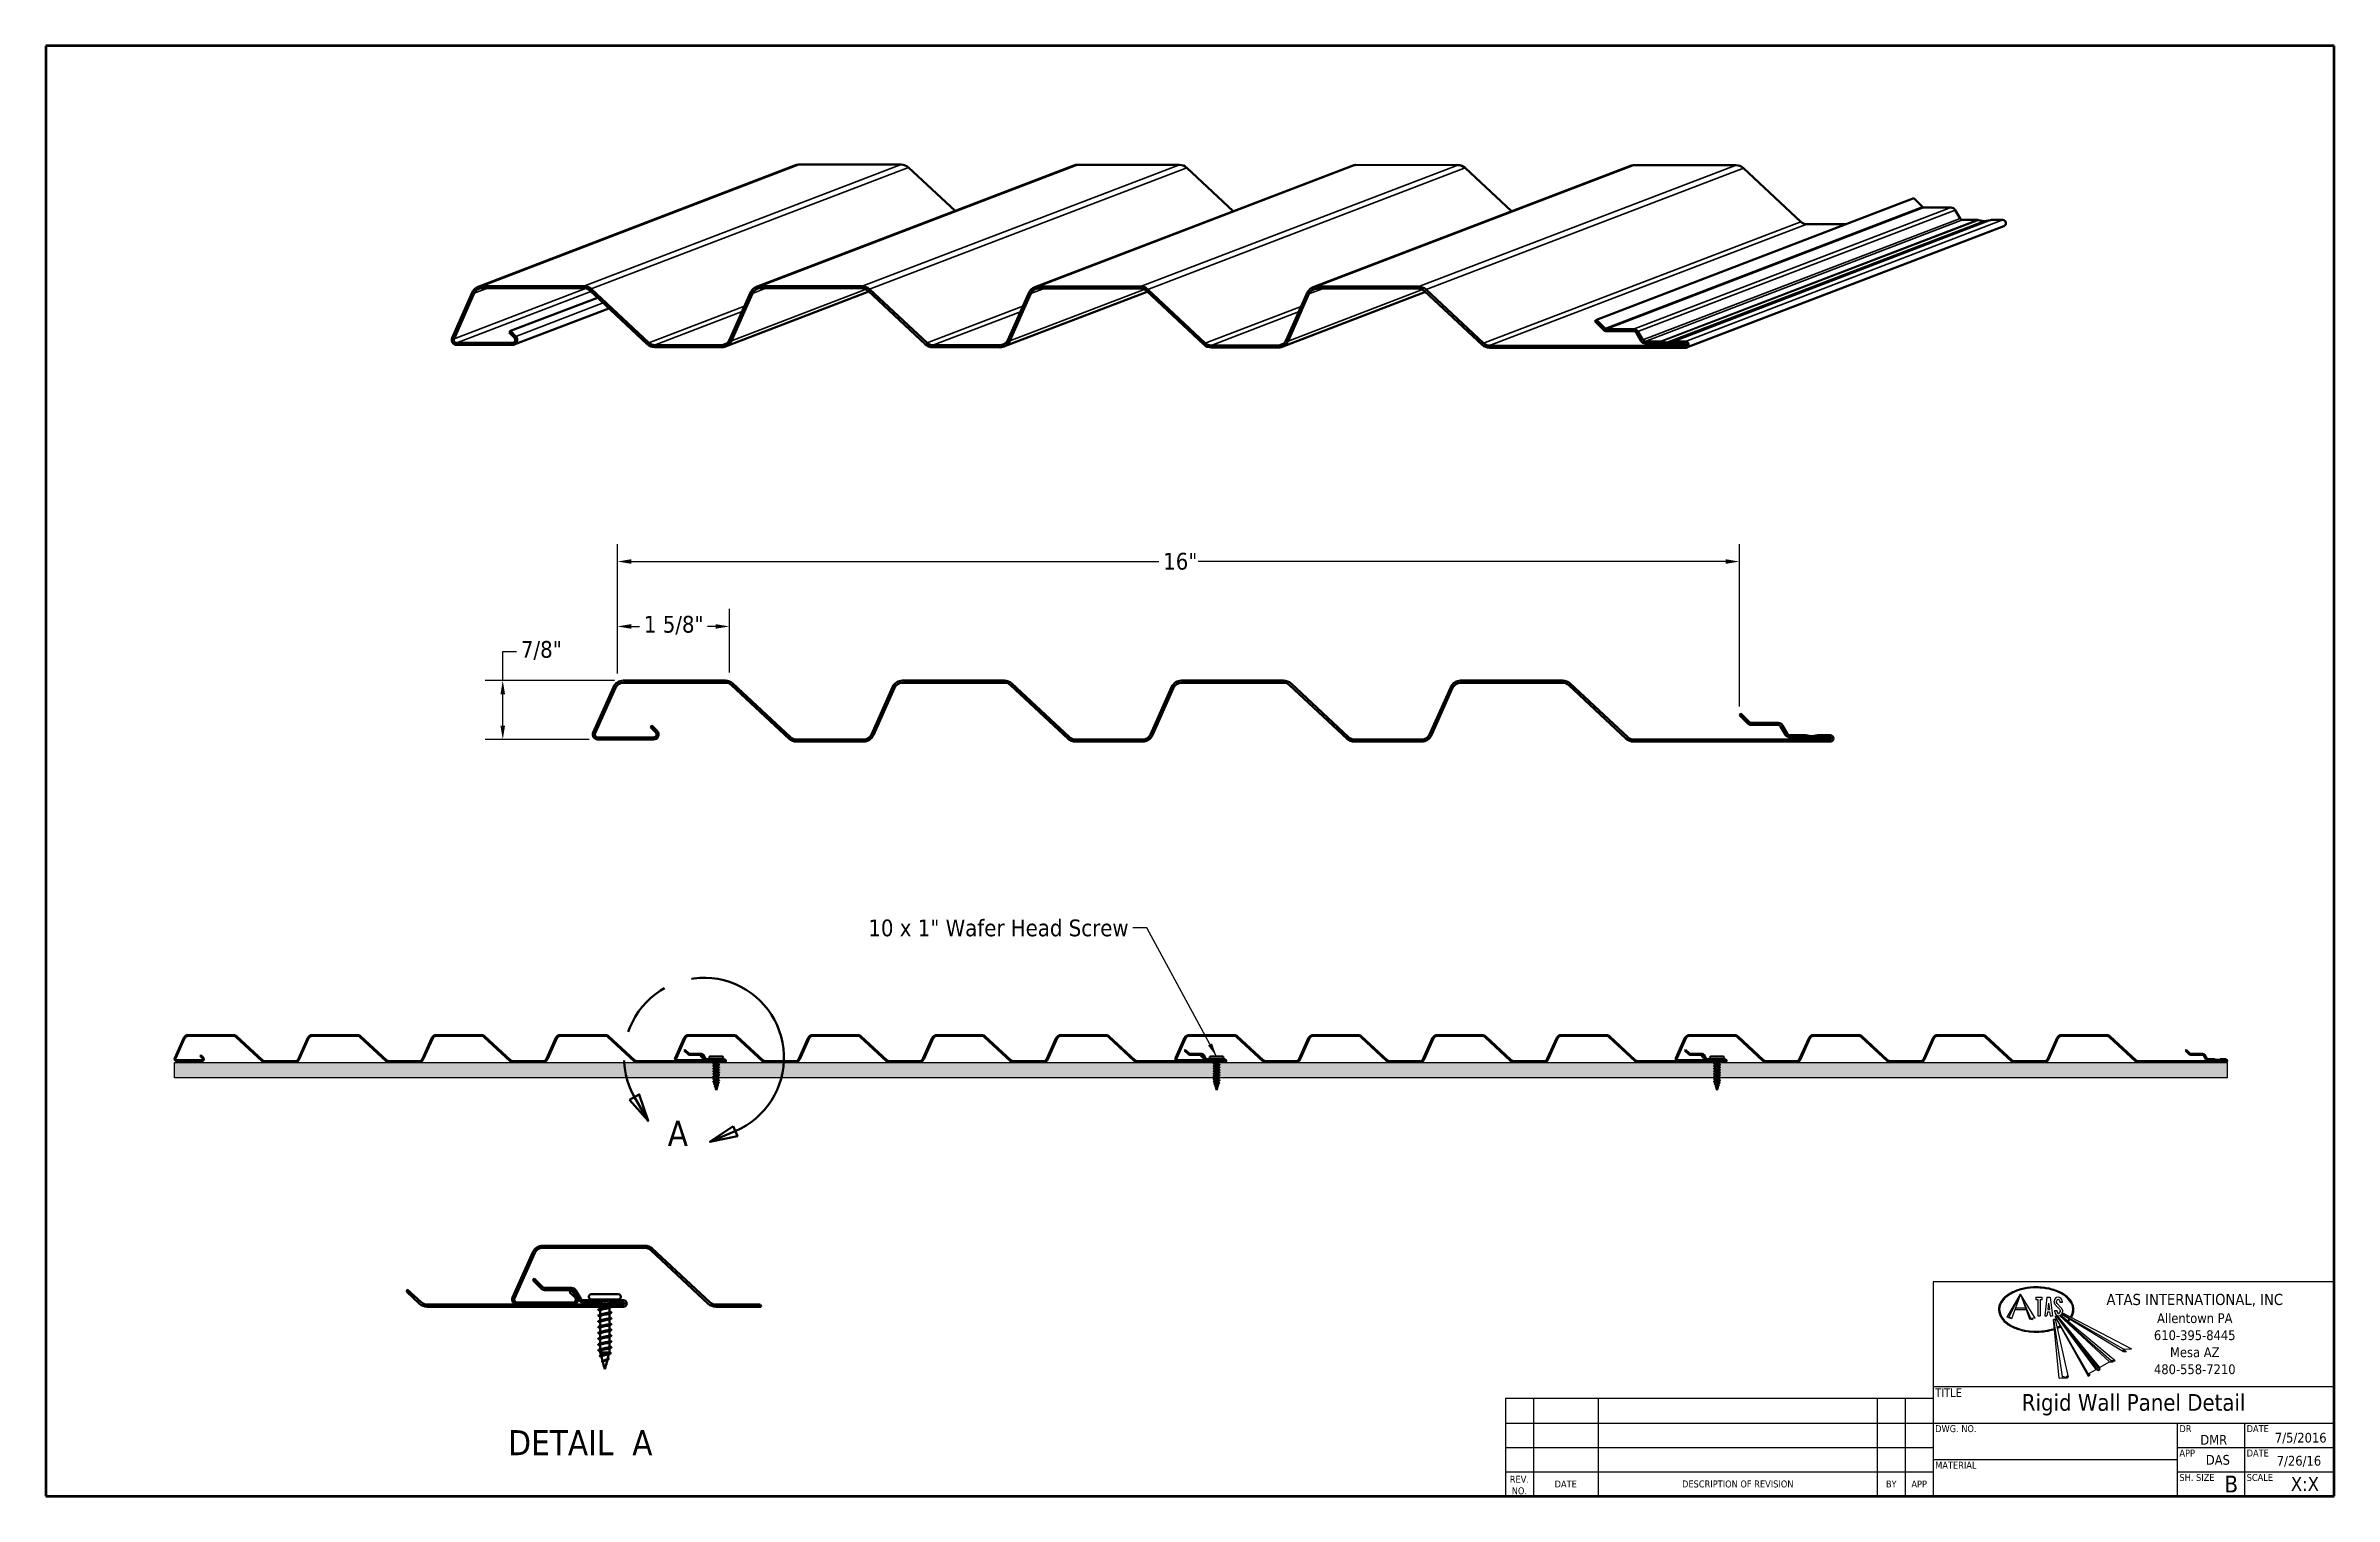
# Model space of a CAD drawing. Header units: inches. Extents: x 1.3 to 75.2, y 1.3 to 48.1.
import ezdxf

# ---------------------------------------------------------------- set-up
doc = ezdxf.new("R2010")
doc.units = ezdxf.units.IN
doc.header["$LTSCALE"] = 4.5
doc.header["$MEASUREMENT"] = 0
doc.linetypes.add('DOUBLE_DASH_CHAIN', pattern=[1.2403, 0.6614, -0.0827, 0.1654, -0.0827, 0.1654, -0.0827])
doc.layers.get('0').update_dxf_attribs({"lineweight": 13})
for name, color, linetype, lineweight in [('Border (ANSI)', 7, 'Continuous', 70), ('Break Line (ANSI)', 7, 'Continuous', 50), ('Detail Boundary (ANSI)', 7, 'DOUBLE_DASH_CHAIN', 50), ('Dimension (ANSI)', 7, 'Continuous', 25), ('Hatch (ANSI)', 7, 'Continuous', 18), ('Logo', 7, 'Continuous', 25), ('Sketch Geometry (ANSI)', 7, 'Continuous', 25), ('Symbol (ANSI)', 7, 'Continuous', 25), ('Title (ANSI)', 7, 'Continuous', 50), ('Visible (ANSI)', 7, 'Continuous', 50), ('Visible Narrow (ANSI)', 7, 'Continuous', 35)]:
    doc.layers.add(name, color=color, linetype=linetype, lineweight=lineweight)
doc.styles.add('Label Text (ANSI)', font='tahoma.ttf')
doc.styles.add('Note Text (ANSI)', font='tahoma.ttf')
doc.styles.add('Title Block Info', font='tahoma.ttf')
doc.styles.add('Title Block Labels', font='tahoma.ttf')
doc.dimstyles.new('Architectural (ANSI)', dxfattribs={"dimscale": 4.5, "dimtxt": 0.12, "dimasz": 0.098425, "dimexe": 0.125, "dimexo": 0.0625, "dimgap": 0.031496, "dimtad": 0, "dimtih": 1, "dimtoh": 1, "dimdec": 4, "dimrnd": 1e-08, "dimzin": 3, "dimdsep": 46, "dimlunit": 4, "dimtxsty": 'Note Text (ANSI)', "dimcen": 0.09, "dimdle": 0.393701, "dimclrd": 256, "dimclre": 256, "dimclrt": 256, "dimadec": 0, "dimazin": 3, "dimtfac": 1, "dimtofl": 0, "dimtmove": 0, "dimatfit": 3, "dimfxl": 0, "dimfrac": 2, "dimtolj": 1, "dimtzin": 12, "dimlwd": -1, "dimlwe": -1, "dimarcsym": 0})
doc.dimstyles.new('Default (ANSI)$7', dxfattribs={"dimscale": 4.5, "dimtxt": 0.12, "dimasz": 0.098425, "dimexe": 0.125, "dimexo": 0.0625, "dimgap": 0.031496, "dimtad": 0, "dimtih": 1, "dimtoh": 1, "dimrnd": 1e-08, "dimzin": 4, "dimdsep": 46, "dimtxsty": 'Note Text (ANSI)', "dimcen": 0.09, "dimdle": 0.393701, "dimclrd": 256, "dimclre": 256, "dimclrt": 256, "dimadec": 0, "dimazin": 1, "dimtfac": 1, "dimtofl": 0, "dimtmove": 0, "dimatfit": 3, "dimfxl": 0, "dimtolj": 1, "dimtzin": 4, "dimlwd": -1, "dimlwe": -1, "dimarcsym": 0})
doc.dimstyles.new('Default - Fraction (ANSI)', dxfattribs={"dimscale": 4.5, "dimtxt": 0.12, "dimasz": 0.098425, "dimexe": 0.125, "dimexo": 0.0625, "dimgap": 0.031496, "dimtad": 0, "dimtih": 1, "dimtoh": 1, "dimdec": 4, "dimrnd": 1e-08, "dimzin": 0, "dimdsep": 46, "dimlunit": 5, "dimtxsty": 'Note Text (ANSI)', "dimcen": 0.09, "dimdle": 0.393701, "dimclrd": 256, "dimclre": 256, "dimclrt": 256, "dimadec": 0, "dimazin": 3, "dimtfac": 1, "dimtofl": 0, "dimtmove": 0, "dimatfit": 3, "dimfxl": 0, "dimfrac": 2, "dimtolj": 1, "dimtzin": 12, "dimlwd": -1, "dimlwe": -1, "dimarcsym": 0})

msp = doc.modelspace()

# ---------------------------------------------------------------- texts
at = {"layer": 'Symbol (ANSI)', "insert": (36.269, 19.95751), "char_height": 0.54, "width": 8.8854945, "attachment_point": 3, "style": 'Note Text (ANSI)'}
msp.add_mtext('{10 x 1" Wafer Head Screw }', dxfattribs=at)
at = {"layer": 'Symbol (ANSI)', "insert": (16.26461, 2.67257), "char_height": 0.81, "attachment_point": 7, "style": 'Label Text (ANSI)'}
msp.add_mtext('DETAIL  A', dxfattribs=at)

# ---------------------------------------------------------------- blocks, each defined once
blk = doc.blocks.new('Borders ATAS A Border')
at = {"layer": 'Border (ANSI)'}
for p, q in [((0.3, 10.7), (0.3, 0.3)), ((16.7, 10.7), (0.3, 10.7)), ((16.7, 0.3), (16.7, 10.7)), ((0.3, 0.3), (16.7, 0.3))]:
    blk.add_line(p, q, dxfattribs=at)
blk = doc.blocks.new('Title Blocks ATAS A-B Title Block')
at = {"layer": 'Logo', "linetype": 'Continuous'}
for p, q in [((5.513, 4.03), (5.609, 4.196)), ((5.528, 4.034), (5.609, 4.196)), ((5.609, 4.196), (5.544, 4.019)), ((5.714, 4.023), (5.609, 4.196)), ((5.609, 4.196), (5.673, 4.019)), ((5.681, 4.026), (5.609, 4.196)), ((5.719, 4.174), (5.719, 4.157)), ((5.719, 4.174), (5.764, 4.174)), ((5.719, 4.157), (5.733, 4.157)), ((5.733, 4.157), (5.733, 4.041)), ((5.75, 4.157), (5.764, 4.157)), ((5.75, 4.157), (5.75, 4.041)), ((5.764, 4.157), (5.764, 4.174)), ((5.799, 4.174), (5.783, 4.041)), ((5.799, 4.174), (5.822, 4.174)), ((5.81, 4.131), (5.805, 4.085)), ((5.81, 4.131), (5.816, 4.085)), ((5.822, 4.174), (5.838, 4.041)), ((5.852, 4.135), (5.851, 4.146)), ((5.852, 4.134), (5.852, 4.135)), ((5.854, 4.13), (5.852, 4.134)), ((5.854, 4.129), (5.854, 4.13)), ((5.855, 4.127), (5.854, 4.129)), ((5.856, 4.124), (5.855, 4.127)), ((5.858, 4.122), (5.856, 4.124)), ((5.86, 4.119), (5.858, 4.122)), ((5.858, 4.122), (5.858, 4.122)), ((5.861, 4.119), (5.86, 4.119)), ((5.863, 4.115), (5.861, 4.119)), ((5.868, 4.109), (5.863, 4.115)), ((5.868, 4.135), (5.868, 4.146)), ((5.873, 4.128), (5.868, 4.135)), ((5.869, 4.108), (5.868, 4.109)), ((5.87, 4.107), (5.869, 4.108)), ((5.87, 4.107), (5.875, 4.102)), ((5.874, 4.126), (5.873, 4.128)), ((5.883, 4.116), (5.874, 4.126)), ((5.875, 4.102), (5.879, 4.098)), ((5.886, 4.112), (5.883, 4.116)), ((5.891, 4.107), (5.886, 4.112)), ((5.89, 4.146), (5.89, 4.135)), ((5.907, 4.135), (5.89, 4.135)), ((5.891, 4.107), (5.892, 4.106)), ((5.892, 4.106), (5.893, 4.105)), ((5.893, 4.105), (5.898, 4.099)), ((5.907, 4.146), (5.907, 4.135)), ((5.544, 4.019), (5.513, 4.03)), ((5.544, 4.019), (5.528, 4.034)), ((5.568, 4.086), (5.649, 4.086)), ((5.572, 4.096), (5.645, 4.096)), ((5.673, 4.019), (5.681, 4.026)), ((5.673, 4.019), (5.695, 4.013)), ((5.681, 4.026), (5.714, 4.023)), ((5.69, 4.026), (5.695, 4.013)), ((5.733, 4.041), (5.75, 4.041)), ((5.783, 4.041), (5.799, 4.041)), ((5.803, 4.068), (5.799, 4.041)), ((5.803, 4.068), (5.818, 4.068)), ((5.805, 4.085), (5.816, 4.085)), ((5.818, 4.068), (5.821, 4.041)), ((5.821, 4.041), (5.838, 4.041)), ((5.886, 3.594), (5.845, 4.014)), ((5.845, 4.014), (5.849, 4.014)), ((5.849, 4.015), (5.85, 4.017)), ((5.91, 3.604), (5.849, 4.015)), ((5.85, 4.017), (5.851, 4.016)), ((5.851, 4.016), (5.853, 4.015)), ((5.853, 4.015), (5.855, 4.016)), ((5.855, 4.068), (5.855, 4.079)), ((5.855, 4.079), (5.871, 4.079)), ((5.856, 4.017), (5.855, 4.016)), ((5.857, 4.016), (5.856, 4.017)), ((5.857, 4.035), (5.866, 4.04)), ((5.857, 4.035), (6.095, 3.623)), ((5.857, 4.035), (5.857, 4.032)), ((5.857, 4.032), (6.095, 3.607)), ((5.857, 4.016), (5.95, 3.601)), ((6.151, 3.655), (5.866, 4.04)), ((5.866, 4.04), (5.868, 4.039)), ((5.868, 4.039), (5.87, 4.04)), ((5.868, 4.039), (6.165, 3.647)), ((5.87, 4.042), (5.871, 4.043)), ((5.87, 4.042), (6.175, 3.669)), ((5.87, 4.042), (5.87, 4.04)), ((6.178, 3.654), (5.87, 4.04)), ((5.871, 4.068), (5.871, 4.079)), ((5.879, 4.098), (5.887, 4.089)), ((5.887, 4.089), (5.888, 4.087)), ((5.888, 4.087), (5.893, 4.079)), ((6.247, 3.711), (5.889, 4.042)), ((5.892, 4.042), (6.261, 3.717)), ((5.893, 4.079), (5.893, 4.068)), ((6.287, 3.718), (5.895, 4.044)), ((5.898, 4.099), (5.901, 4.096)), ((5.901, 4.096), (5.901, 4.096)), ((5.901, 4.096), (5.903, 4.093)), ((5.903, 4.093), (5.904, 4.092)), ((5.904, 4.092), (5.905, 4.09)), ((5.905, 4.09), (5.906, 4.087)), ((5.905, 4.052), (6.348, 3.784)), ((5.906, 4.087), (5.907, 4.086)), ((6.348, 3.8), (5.906, 4.055)), ((5.907, 4.086), (5.908, 4.084)), ((5.908, 4.084), (5.909, 4.081)), ((5.909, 4.081), (5.909, 4.079)), ((5.909, 4.079), (5.91, 4.068)), ((5.909, 4.061), (6.404, 3.803)), ((6.348, 3.8), (6.404, 3.803)), ((6.348, 3.784), (6.348, 3.8)), ((6.369, 3.785), (6.348, 3.797)), ((6.348, 3.784), (6.369, 3.785)), ((6.095, 3.623), (6.151, 3.656)), ((6.095, 3.623), (6.095, 3.607)), ((6.095, 3.607), (6.109, 3.615)), ((6.109, 3.615), (6.102, 3.627)), ((6.151, 3.656), (6.165, 3.647)), ((6.165, 3.647), (6.178, 3.655)), ((6.175, 3.669), (6.247, 3.711)), ((6.175, 3.669), (6.178, 3.655)), ((6.247, 3.711), (6.268, 3.709)), ((6.261, 3.718), (6.262, 3.719)), ((6.261, 3.718), (6.261, 3.718)), ((6.261, 3.718), (6.261, 3.718)), ((6.262, 3.716), (6.261, 3.718)), ((6.262, 3.719), (6.264, 3.72)), ((6.265, 3.715), (6.262, 3.716)), ((6.264, 3.72), (6.272, 3.719)), ((6.267, 3.715), (6.265, 3.715)), ((6.269, 3.716), (6.267, 3.715)), ((6.268, 3.709), (6.271, 3.709)), ((6.269, 3.716), (6.269, 3.716)), ((6.272, 3.715), (6.269, 3.716)), ((6.271, 3.709), (6.272, 3.709)), ((6.272, 3.719), (6.279, 3.716)), ((6.274, 3.713), (6.272, 3.715)), ((6.272, 3.709), (6.273, 3.71)), ((6.273, 3.71), (6.274, 3.712)), ((6.274, 3.712), (6.274, 3.713)), ((6.279, 3.716), (6.284, 3.716)), ((6.284, 3.716), (6.287, 3.718)), ((5.886, 3.594), (5.944, 3.595)), ((5.909, 3.597), (5.91, 3.605)), ((5.91, 3.605), (5.918, 3.605)), ((5.918, 3.605), (5.929, 3.598)), ((5.929, 3.598), (5.94, 3.605)), ((5.944, 3.607), (5.94, 3.605)), ((5.95, 3.601), (5.944, 3.607)), ((5.944, 3.595), (5.95, 3.601))]:
    blk.add_line(p, q, dxfattribs=at)
at = {"layer": 'Logo', "color": 7, "linetype": 'Continuous', "lineweight": 25}
blk.add_line((5.901, 4.048), (5.903, 4.05), dxfattribs=at)
at = {"layer": 'Logo', "linetype": 'Continuous'}
for centre, radius, start, end in [((5.879, 4.146), 0.0277, 0, 180), ((5.879, 4.146), 0.0111, 0, 180), ((5.882, 4.068), 0.0277, 180, 0), ((5.882, 4.068), 0.0111, 180, 0)]:
    blk.add_arc(centre, radius, start, end, dxfattribs=at)
at = {"layer": 'Logo'}
for start_param, end_param in [(5.920587, 11.509279), (5.311273, 5.424577), (5.721945, 5.844109)]:
    blk.add_ellipse((5.722, 4.085), major_axis=(0.263, 0), ratio=0.589286, start_param=start_param, end_param=end_param, dxfattribs=at)
for points in [[(5.974, 4.027), (5.987, 4.054), (5.992, 4.083), (5.988, 4.112), (5.976, 4.14), (5.956, 4.166), (5.929, 4.189), (5.896, 4.209), (5.858, 4.225), (5.816, 4.237), (5.772, 4.244), (5.725, 4.247), (5.679, 4.245), (5.634, 4.238), (5.591, 4.227), (5.553, 4.211), (5.519, 4.192), (5.491, 4.169), (5.47, 4.144), (5.457, 4.116), (5.452, 4.087), (5.456, 4.058), (5.468, 4.03), (5.487, 4.004), (5.514, 3.981), (5.547, 3.961), (5.585, 3.945), (5.627, 3.933), (5.672, 3.926), (5.718, 3.923), (5.764, 3.925), (5.809, 3.931), (5.852, 3.943)], [(5.872, 3.95), (5.878, 3.952), (5.885, 3.955), (5.891, 3.958), (5.897, 3.961)], [(5.95, 3.998), (5.954, 4.002), (5.959, 4.006), (5.962, 4.011), (5.966, 4.015)]]:
    blk.add_spline(points, degree=3, dxfattribs=at)
at = {"layer": 'Sketch Geometry (ANSI)'}
for p, q in [((7.858, 4.284), (4.983, 4.284)), ((4.983, 4.284), (4.983, 2.746)), ((7.858, 2.746), (7.858, 4.284)), ((1.918, 3.446), (1.918, 2.746)), ((4.983, 3.446), (1.918, 3.446)), ((2.118, 3.446), (2.118, 2.746)), ((2.583, 3.446), (2.583, 2.746)), ((4.583, 3.446), (4.583, 2.746)), ((4.783, 3.446), (4.783, 2.746)), ((4.983, 3.534), (7.858, 3.534)), ((1.918, 3.271), (4.983, 3.271)), ((4.983, 3.271), (7.858, 3.271)), ((6.733, 3.271), (6.733, 2.746)), ((7.215, 3.271), (7.215, 2.746)), ((1.918, 3.096), (4.983, 3.096)), ((4.983, 3.009), (6.733, 3.009)), ((6.733, 3.096), (7.858, 3.096)), ((1.918, 2.921), (4.983, 2.921)), ((6.733, 2.921), (7.858, 2.921)), ((1.918, 2.746), (4.983, 2.746)), ((4.983, 2.746), (7.858, 2.746))]:
    blk.add_line(p, q, dxfattribs=at)
at = {"layer": 'Symbol (ANSI)', "char_height": 0.05, "attachment_point": 5, "style": 'Title Block Labels'}
for s, insert, line_spacing_factor in [('{\\H1.6x;ATAS INTERNATIONAL, INC\\P\\H0.875x;Allentown PA\\H1.3631x; \\H0.73365x;\\P610-395-8445\\H1.1376x; \\H0.87902x;\\PMesa AZ\\H1.1946x; \\H0.83708x;\\P480-558-7210\\H1.1855x; }', (6.858, 3.909), 1.04605), ('REV.\\PNO.', (2.018, 2.826), 0.987884)]:
    blk.add_mtext(s, dxfattribs=dict(at, insert=insert, line_spacing_factor=line_spacing_factor))
at = {"layer": 'Symbol (ANSI)'}
for s, insert, char_height, attachment_point, style in [('\\fTahoma|b0|i0;\\H0.0600;TITLE', (4.998, 3.519), 0.06, 1, 'Title Block Labels'), ('DWG. NO.', (4.998, 3.256), 0.05, 1, 'Title Block Labels'), ('DR', (6.748, 3.256), 0.05, 1, 'Title Block Labels'), ('DMR', (7.09, 3.116), 0.07, 9, 'Title Block Info'), ('DATE', (7.23, 3.256), 0.05, 1, 'Title Block Labels'), ('MATERIAL', (4.998, 2.994), 0.05, 1, 'Title Block Labels'), ('APP', (6.748, 3.081), 0.05, 1, 'Title Block Labels'), ('DAS', (7.11, 2.971), 0.07, 9, 'Title Block Info'), ('DATE', (7.23, 3.081), 0.05, 1, 'Title Block Labels'), ('7/26/16', (7.764, 2.957), 0.07, 9, 'Title Block Info'), ('DATE', (2.35, 2.834), 0.05, 5, 'Title Block Labels'), ('DESCRIPTION OF REVISION', (3.583, 2.834), 0.05, 5, 'Title Block Labels'), ('BY', (4.683, 2.834), 0.05, 5, 'Title Block Labels'), ('APP', (4.883, 2.834), 0.05, 5, 'Title Block Labels'), ('SH. SIZE', (6.748, 2.906), 0.05, 1, 'Title Block Labels'), ('SCALE', (7.23, 2.906), 0.05, 1, 'Title Block Labels'), ('\\fTahoma|b0|i0;\\H0.1000;X:X', (7.748, 2.834), 0.1, 6, 'Title Block Info')]:
    blk.add_mtext(s, dxfattribs=dict(at, insert=insert, char_height=char_height, attachment_point=attachment_point, style=style))
for tag, p, height, style in [('CREATION_DATE_001', (7.432, 3.131), 0.07, 'Title Block Info'), ('Sheet_Size_001', (7.071, 2.774), 0.12, 'Note Text (ANSI)')]:
    blk.add_attdef(tag, p, '', height=height, dxfattribs=dict(at, style=style))
at = {"layer": 'Title (ANSI)', "attachment_point": 5, "style": 'Note Text (ANSI)'}
for s, insert, char_height in [('Rigid Wall Panel Detail', (6.42, 3.402), 0.12), ('\\fTahoma|b0|i0;\\H0.1000; ', (5.858, 3.14), 0.1), ('\\fTahoma|b0|i0;\\H0.1000; ', (5.858, 2.877), 0.1)]:
    blk.add_mtext(s, dxfattribs=dict(at, insert=insert, char_height=char_height))
blk = doc.blocks.new('*D6')
at = {"layer": 'Defpoints', "color": 0, "transparency": 16777216}
for p in [(23.398, 29.414), (19.787, 27.61), (23.398, 27.642)]:
    blk.add_point(p, dxfattribs=at)
at = {"layer": 'Dimension (ANSI)', "transparency": 16777216}
for p, q in [((19.787, 27.892), (19.787, 29.977)), ((23.398, 27.924), (23.398, 29.977)), ((20.23, 29.414), (20.497, 29.414)), ((22.955, 29.414), (22.688, 29.414))]:
    blk.add_line(p, q, dxfattribs=at)
for points in [[(20.23, 29.488), (20.23, 29.34), (19.787, 29.414)], [(22.955, 29.488), (22.955, 29.34), (23.398, 29.414)]]:
    blk.add_solid(points, dxfattribs=at)
at = {"layer": 'Dimension (ANSI)', "transparency": 16777216, "insert": (20.639, 29.755), "char_height": 0.54, "attachment_point": 1, "style": 'Note Text (ANSI)'}
blk.add_mtext('\\A1;1 5/8"', dxfattribs=at)
blk = doc.blocks.new('2dDetail0')
at = {"layer": 'Detail Boundary (ANSI)', "linetype": 'Continuous'}
for p, q in [((4.553, 3.181), (4.484, 3.142)), ((4.484, 3.142), (4.616, 2.991)), ((4.519, 3.162), (4.616, 2.991)), ((4.616, 2.991), (4.553, 3.181)), ((5.226, 2.954), (5.06, 2.84)), ((5.257, 2.881), (5.226, 2.954)), ((5.241, 2.917), (5.06, 2.84)), ((5.06, 2.84), (5.257, 2.881))]:
    blk.add_line(p, q, dxfattribs=at)
at = {"layer": 'Detail Boundary (ANSI)', "linetype": 'Continuous', "flags": 128}
for points in [[(4.484, 3.142), (4.616, 2.991), (4.553, 3.181), (4.484, 3.142)], [(5.226, 2.954), (5.06, 2.84), (5.257, 2.881), (5.226, 2.954)]]:
    blk.add_lwpolyline(points, dxfattribs=at)
at = {"layer": 'Detail Boundary (ANSI)', "ltscale": 0.557415}
blk.add_arc((5.017, 3.445), 0.573, 293.0466, 209.5787, dxfattribs=at)
at = {"layer": 'Detail Boundary (ANSI)'}
for points in [[(4.484, 3.142), (4.616, 2.991), (4.553, 3.181), (4.484, 3.142)], [(5.226, 2.954), (5.06, 2.84), (5.257, 2.881), (5.226, 2.954)]]:
    blk.add_solid(points, dxfattribs=at)
at = {"layer": 'Detail Boundary (ANSI)', "insert": (4.757, 2.812), "char_height": 0.18, "attachment_point": 7, "style": 'Label Text (ANSI)'}
blk.add_mtext('A', dxfattribs=at)
blk = doc.blocks.new('*D8')
at = {"layer": 'Defpoints', "color": 0, "transparency": 16777216}
for p in [(19.787, 31.508), (19.787, 27.61), (55.968, 26.555)]:
    blk.add_point(p, dxfattribs=at)
at = {"layer": 'Dimension (ANSI)', "transparency": 16777216}
for p, q in [((19.787, 27.892), (19.787, 32.071)), ((55.968, 26.836), (55.968, 32.071)), ((20.23, 31.508), (37.243, 31.508)), ((55.525, 31.508), (38.512, 31.508))]:
    blk.add_line(p, q, dxfattribs=at)
for points in [[(20.23, 31.582), (20.23, 31.434), (19.787, 31.508)], [(55.525, 31.582), (55.525, 31.434), (55.968, 31.508)]]:
    blk.add_solid(points, dxfattribs=at)
at = {"layer": 'Dimension (ANSI)', "transparency": 16777216, "insert": (37.385, 31.789), "char_height": 0.54, "attachment_point": 1, "style": 'Note Text (ANSI)'}
blk.add_mtext('\\A1;16{"}', dxfattribs=at)
blk = doc.blocks.new('*D9')
at = {"layer": 'Defpoints', "color": 0, "transparency": 16777216}
for p in [(19.977, 27.667), (16.087, 25.765), (19.154, 25.765)]:
    blk.add_point(p, dxfattribs=at)
at = {"layer": 'Dimension (ANSI)', "transparency": 16777216}
for p, q in [((16.087, 27.667), (16.087, 28.603)), ((16.087, 28.603), (16.53, 28.603)), ((19.696, 27.667), (15.525, 27.667)), ((16.087, 26.208), (16.087, 27.224)), ((18.873, 25.765), (15.525, 25.765))]:
    blk.add_line(p, q, dxfattribs=at)
for points in [[(16.013, 27.224), (16.161, 27.224), (16.087, 27.667)], [(16.013, 26.208), (16.161, 26.208), (16.087, 25.765)]]:
    blk.add_solid(points, dxfattribs=at)
at = {"layer": 'Dimension (ANSI)', "transparency": 16777216, "insert": (16.672, 28.944), "char_height": 0.54, "attachment_point": 1, "style": 'Note Text (ANSI)'}
blk.add_mtext('\\A1;7/8"', dxfattribs=at)

# ---------------------------------------------------------------- dimensions: what is measured, and where the dimension line sits
at = {"layer": 'Dimension (ANSI)'}
dim = msp.add_linear_dim(base=(19.78742, 31.50809), p1=(55.96835, 26.55522), p2=(19.78742, 27.61045), angle=180, text='<>{"}', dimstyle='Default - Fraction (ANSI)', override={"dimtih": 0, "dimtoh": 0, "dimdec": 2, "dimlfac": 0.444444, "dimtp": 0, "dimtm": 0, "dimtdec": 2, "dimatfit": 1}, dxfattribs=at)
dim.commit()
dim.dimension.update_dxf_attribs({"geometry": '*D8', "text_midpoint": (37.87788, 31.50809), "dimtype": 160})
for base, p1, p2, angle, override, picture, middle in [((23.39757, 29.4141), (19.78742, 27.61045), (23.39757, 27.64245), 180, {"dimtih": 0, "dimtoh": 0, "dimdec": 4, "dimlfac": 0.444444, "dimtp": 0, "dimtm": 0, "dimtdec": 2, "dimatfit": 1}, '*D6', (21.59249, 29.4141)), ((16.08701, 25.76547), (19.97736, 27.66672), (19.15385, 25.76547), 90, {"dimdec": 4, "dimlfac": 0.444444, "dimtp": 0, "dimtm": 0, "dimtdec": 2, "dimatfit": 2}, '*D9', (17.32952, 28.60292))]:
    dim = msp.add_linear_dim(base=base, p1=p1, p2=p2, angle=angle, dimstyle='Architectural (ANSI)', override=override, dxfattribs=at)
    dim.commit()
    dim.dimension.update_dxf_attribs({"geometry": picture, "text_midpoint": middle, "dimtype": 160})

# ---------------------------------------------------------------- hatches: boundary and pattern name
at = {"layer": 'Hatch (ANSI)', "true_color": 0x804000}
h = msp.add_hatch(dxfattribs=at)
h.set_pattern_fill('INSUL', color=36, scale=2, style=0, pattern_type=2)
h.paths.add_polyline_path([(71.69588, 15.3454), (71.69588, 14.8454), (5.50429, 14.8454), (5.50429, 15.3454)])

# ---------------------------------------------------------------- linework, layer by layer
at = {"layer": 'Break Line (ANSI)'}
for p, q in [((12.99175, 7.947), (13.00773, 8.02439)), ((24.39366, 7.53348), (24.4186, 7.46598))]:
    msp.add_line(p, q, dxfattribs=at)
at = {"layer": 'Sketch Geometry (ANSI)'}
for p, q in [((5.50429, 15.3454), (71.69588, 15.3454)), ((5.50429, 14.8454), (5.50429, 15.3454)), ((71.69588, 14.8454), (5.50429, 14.8454)), ((71.69588, 15.3454), (71.69588, 14.8454))]:
    msp.add_line(p, q, dxfattribs=at)
at = {"layer": 'Visible (ANSI)'}
for p, q in [((15.29566, 40.37516), (25.52932, 44.29245)), ((24.26975, 40.36906), (34.50342, 44.28635)), ((25.65346, 44.31535), (28.93638, 44.31312)), ((33.24384, 40.36296), (43.47751, 44.28025)), ((34.62756, 44.30925), (37.91047, 44.30701)), ((43.60165, 44.30315), (46.88457, 44.30091)), ((52.57575, 44.29704), (55.85866, 44.29481)), ((29.17369, 44.2193), (30.67192, 42.81971)), ((38.14778, 44.2132), (39.64601, 42.81361)), ((42.21794, 40.35686), (52.4516, 44.27415)), ((47.12187, 44.2071), (48.62011, 42.80751)), ((56.09597, 44.201), (57.95061, 42.46847)), ((61.59006, 43.2276), (51.3564, 39.31031)), ((61.86964, 42.94756), (61.59006, 43.2276)), ((62.79066, 42.92718), (61.91727, 42.92777)), ((63.08393, 42.57612), (62.92678, 42.84837)), ((64.49727, 42.32784), (54.26361, 38.41056)), ((58.14198, 42.39281), (59.407, 42.39195)), ((63.65067, 42.52851), (63.1656, 42.52884)), ((63.85543, 42.4953), (63.67332, 42.52657)), ((64.06009, 42.52631), (63.87808, 42.49528)), ((64.46012, 42.52796), (64.08274, 42.52822)), ((15.10243, 40.19146), (14.45364, 38.72607)), ((14.51517, 38.69858), (15.16396, 40.16398)), ((18.70271, 40.39583), (15.4198, 40.39806)), ((15.4199, 40.33059), (18.70282, 40.32836)), ((16.33696, 38.9468), (19.14252, 40.02073)), ((18.89419, 40.2527), (20.74883, 38.52017)), ((20.79466, 38.56948), (18.94002, 40.30202)), ((27.89736, 40.21944), (23.26903, 38.44779)), ((24.07653, 40.18536), (23.40073, 38.65897)), ((23.46226, 38.63149), (24.13805, 40.15788)), ((27.67681, 40.38973), (24.39389, 40.39196)), ((24.394, 40.32449), (27.67691, 40.32226)), ((27.86829, 40.2466), (29.72293, 38.51407)), ((29.76875, 38.56338), (27.91411, 40.29592)), ((36.87145, 40.21334), (32.24313, 38.44169)), ((33.05062, 40.17926), (32.37482, 38.65287)), ((32.43635, 38.62539), (33.11215, 40.15178)), ((36.6509, 40.38363), (33.36799, 40.38586)), ((33.36809, 40.31839), (36.651, 40.31616)), ((36.84238, 40.2405), (38.69702, 38.50797)), ((38.74285, 38.55728), (36.88821, 40.28981)), ((45.84555, 40.20724), (41.21722, 38.43559)), ((42.02471, 40.17316), (41.34891, 38.64677)), ((41.41044, 38.61929), (42.08624, 40.14568)), ((45.62499, 40.37753), (42.34208, 40.37976)), ((42.34218, 40.31229), (45.6251, 40.31005)), ((45.81647, 40.2344), (47.67111, 38.50187)), ((47.71694, 38.55118), (45.8623, 40.28371)), ((16.45404, 38.50759), (19.51006, 39.67738)), ((51.3564, 39.31031), (51.30888, 39.26263)), ((51.30888, 39.26263), (51.58846, 38.9826)), ((51.63598, 39.03028), (51.3564, 39.31031)), ((16.39627, 38.56442), (14.60145, 38.56564)), ((14.60155, 38.49817), (16.39637, 38.49695)), ((16.28944, 38.89912), (16.33696, 38.9468)), ((16.28944, 38.89912), (16.46265, 38.72563)), ((16.51017, 38.77331), (16.33696, 38.9468)), ((23.14479, 38.49236), (20.98603, 38.49383)), ((20.98614, 38.42636), (23.14489, 38.42489)), ((32.11888, 38.48626), (29.96013, 38.48773)), ((29.96023, 38.42026), (32.11898, 38.41879)), ((41.09297, 38.48016), (38.93422, 38.48163)), ((38.93432, 38.41416), (41.09308, 38.41269)), ((54.22666, 38.47123), (47.90831, 38.47553)), ((47.90842, 38.40806), (54.22677, 38.40376)), ((52.55699, 39.00989), (51.6836, 39.01048)), ((51.6837, 38.94301), (52.55709, 38.94242)), ((52.63488, 38.89738), (52.79202, 38.62514)), ((52.85026, 38.65884), (52.69312, 38.93108)), ((53.41701, 38.61122), (52.93194, 38.61155)), ((52.93204, 38.54408), (53.41711, 38.54375)), ((53.42843, 38.54278), (53.61054, 38.51151)), ((53.62177, 38.57801), (53.43966, 38.60928)), ((53.82643, 38.60902), (53.64441, 38.578)), ((53.65584, 38.51148), (53.83785, 38.5425)), ((54.22645, 38.61067), (53.84907, 38.61093)), ((53.84917, 38.54346), (54.22655, 38.5432)), ((5.80069, 16.13844), (5.51051, 15.48668)), ((5.53792, 15.47448), (5.8281, 16.12624)), ((7.40558, 16.2304), (5.94229, 16.2304)), ((5.94229, 16.2004), (7.40558, 16.2004)), ((6.3289, 15.56418), (6.35011, 15.5854)), ((6.3289, 15.56418), (6.40599, 15.48709)), ((6.4272, 15.50831), (6.35011, 15.5854)), ((7.49083, 16.16682), (8.31632, 15.39704)), ((8.33678, 15.41898), (7.51129, 16.18876)), ((9.80069, 16.13844), (9.49843, 15.45955)), ((9.52584, 15.44735), (9.8281, 16.12624)), ((11.40558, 16.2304), (9.94229, 16.2304)), ((9.94229, 16.2004), (11.40558, 16.2004)), ((11.49083, 16.16682), (12.31632, 15.39704)), ((12.33678, 15.41898), (11.51129, 16.18876)), ((13.80069, 16.13844), (13.49843, 15.45955)), ((13.52584, 15.44735), (13.8281, 16.12624)), ((15.40558, 16.2304), (13.94229, 16.2304)), ((13.94229, 16.2004), (15.40558, 16.2004)), ((15.49083, 16.16682), (16.31632, 15.39704)), ((16.33678, 15.41898), (15.51129, 16.18876)), ((17.80069, 16.13844), (17.49843, 15.45955)), ((17.52584, 15.44735), (17.8281, 16.12624)), ((19.40558, 16.2304), (17.94229, 16.2304)), ((17.94229, 16.2004), (19.40558, 16.2004)), ((19.49083, 16.16682), (20.31632, 15.39704)), ((20.33678, 15.41898), (19.51129, 16.18876)), ((21.93789, 16.13844), (21.64771, 15.48668)), ((21.67512, 15.47448), (21.9653, 16.12624)), ((21.9595, 15.75761), (21.93829, 15.7364)), ((21.93829, 15.7364), (22.06271, 15.61197)), ((22.08393, 15.63318), (21.9595, 15.75761)), ((23.54278, 16.2304), (22.07949, 16.2304)), ((22.07949, 16.2004), (23.54278, 16.2004)), ((22.49443, 15.6244), (22.10514, 15.6244)), ((22.10514, 15.5944), (22.49443, 15.5944)), ((22.4661, 15.56418), (22.48731, 15.5854)), ((22.4661, 15.56418), (22.54318, 15.48709)), ((22.5644, 15.50831), (22.48731, 15.5854)), ((22.52907, 15.5744), (22.59893, 15.4534)), ((22.62491, 15.4684), (22.55505, 15.5894)), ((22.74329, 15.5004), (22.74329, 15.4944)), ((22.78029, 15.5374), (23.16129, 15.5374)), ((23.19829, 15.5004), (23.19829, 15.4944)), ((23.62803, 16.16682), (24.45351, 15.39704)), ((24.47397, 15.41898), (23.64849, 16.18876)), ((25.93789, 16.13844), (25.63563, 15.45955)), ((25.66304, 15.44735), (25.9653, 16.12624)), ((27.54278, 16.2304), (26.07949, 16.2304)), ((26.07949, 16.2004), (27.54278, 16.2004)), ((27.62803, 16.16682), (28.45351, 15.39704)), ((28.47397, 15.41898), (27.64849, 16.18876)), ((29.93789, 16.13844), (29.63563, 15.45955)), ((29.66304, 15.44735), (29.9653, 16.12624)), ((31.54278, 16.2304), (30.07949, 16.2304)), ((30.07949, 16.2004), (31.54278, 16.2004)), ((31.62803, 16.16682), (32.45351, 15.39704)), ((32.47397, 15.41898), (31.64849, 16.18876)), ((33.93789, 16.13844), (33.63563, 15.45955)), ((33.66304, 15.44735), (33.9653, 16.12624)), ((35.54278, 16.2304), (34.07949, 16.2304)), ((34.07949, 16.2004), (35.54278, 16.2004)), ((35.62803, 16.16682), (36.45351, 15.39704)), ((36.47397, 15.41898), (35.64849, 16.18876)), ((38.0967, 15.75761), (38.07549, 15.7364)), ((38.07549, 15.7364), (38.19991, 15.61197)), ((38.22112, 15.63318), (38.0967, 15.75761)), ((38.63163, 15.6244), (38.24234, 15.6244)), ((38.24234, 15.5944), (38.63163, 15.5944)), ((38.66627, 15.5744), (38.73613, 15.4534)), ((38.76211, 15.4684), (38.69225, 15.5894)), ((38.88049, 15.5004), (38.88049, 15.4944)), ((38.91749, 15.5374), (39.29849, 15.5374)), ((39.33549, 15.5004), (39.33549, 15.4944)), ((54.21229, 16.13844), (53.92211, 15.48668)), ((53.94951, 15.47448), (54.23969, 16.12624)), ((55.81717, 16.2304), (54.35389, 16.2304)), ((54.35389, 16.2004), (55.81717, 16.2004)), ((54.74049, 15.56418), (54.76171, 15.5854)), ((54.74049, 15.56418), (54.81758, 15.48709)), ((54.83879, 15.50831), (54.76171, 15.5854)), ((55.01768, 15.5004), (55.01768, 15.4944)), ((55.05468, 15.5374), (55.43568, 15.5374)), ((55.47268, 15.5004), (55.47268, 15.4944)), ((55.90242, 16.16682), (56.72791, 15.39704)), ((56.74837, 15.41898), (55.92288, 16.18876)), ((58.21229, 16.13844), (57.91003, 15.45955)), ((57.93744, 15.44735), (58.23969, 16.12624)), ((59.81717, 16.2304), (58.35389, 16.2304)), ((58.35389, 16.2004), (59.81717, 16.2004)), ((59.90242, 16.16682), (60.72791, 15.39704)), ((60.74837, 15.41898), (59.92288, 16.18876)), ((62.21229, 16.13844), (61.91003, 15.45955)), ((61.93744, 15.44735), (62.23969, 16.12624)), ((63.81717, 16.2304), (62.35389, 16.2304)), ((62.35389, 16.2004), (63.81717, 16.2004)), ((63.90242, 16.16682), (64.72791, 15.39704)), ((64.74837, 15.41898), (63.92288, 16.18876)), ((66.21229, 16.13844), (65.91003, 15.45955)), ((65.93744, 15.44735), (66.23969, 16.12624)), ((67.81717, 16.2304), (66.35389, 16.2304)), ((66.35389, 16.2004), (67.81717, 16.2004)), ((67.90242, 16.16682), (68.72791, 15.39704)), ((68.74837, 15.41898), (67.92288, 16.18876)), ((70.3711, 15.75761), (70.34988, 15.7364)), ((70.34988, 15.7364), (70.47431, 15.61197)), ((70.49552, 15.63318), (70.3711, 15.75761)), ((70.90603, 15.6244), (70.51673, 15.6244)), ((70.51673, 15.5944), (70.90603, 15.5944)), ((70.94067, 15.5744), (71.01053, 15.4534)), ((71.03651, 15.4684), (70.96665, 15.5894)), ((6.37629, 15.4154), (5.57629, 15.4154)), ((5.57629, 15.3854), (6.37629, 15.3854)), ((9.38424, 15.3854), (8.42203, 15.3854)), ((8.42203, 15.3554), (9.38424, 15.3554)), ((13.38424, 15.3854), (12.42203, 15.3854)), ((12.42203, 15.3554), (13.38424, 15.3554)), ((17.38424, 15.3854), (16.42203, 15.3854)), ((16.42203, 15.3554), (17.38424, 15.3554)), ((23.23829, 15.3854), (20.42203, 15.3854)), ((20.42203, 15.3554), (23.23829, 15.3554)), ((22.51349, 15.4154), (21.71349, 15.4154)), ((21.71349, 15.3854), (22.51349, 15.3854)), ((22.8775, 15.4474), (22.66129, 15.4474)), ((22.66129, 15.4174), (22.8775, 15.4174)), ((22.78029, 15.4574), (23.16129, 15.4574)), ((22.88501, 15.44692), (22.88079, 15.4574)), ((22.88254, 15.41697), (22.96369, 15.40312)), ((22.96874, 15.43269), (22.88759, 15.44654)), ((22.90286, 15.40266), (22.89816, 15.4143)), ((22.90579, 15.3897), (22.90579, 15.3854)), ((22.90579, 15.3554), (22.90579, 15.32453)), ((22.90579, 15.30315), (22.90579, 15.24153)), ((22.90579, 15.22015), (22.90579, 15.15853)), ((22.90579, 15.13715), (22.90579, 15.07553)), ((22.90579, 15.05415), (22.90579, 14.99253)), ((22.90579, 14.97115), (22.90579, 14.90953)), ((22.90579, 14.88815), (22.90579, 14.82653)), ((22.90579, 14.80515), (22.90579, 14.74353)), ((22.91112, 15.3954), (23.03579, 15.3954)), ((22.97079, 15.33143), (22.97079, 15.33336)), ((23.05998, 15.44654), (22.97883, 15.43269)), ((22.98388, 15.40312), (23.06503, 15.41697)), ((23.03579, 15.3954), (23.04297, 15.4132)), ((23.03579, 15.3954), (23.03579, 15.3854)), ((23.03579, 15.341), (23.03579, 15.27865)), ((23.03579, 15.25726), (23.03579, 15.19565)), ((23.03579, 15.17426), (23.03579, 15.11265)), ((23.03579, 15.09126), (23.03579, 15.02965)), ((23.03579, 15.00826), (23.03579, 14.94665)), ((23.03579, 14.92526), (23.03579, 14.86365)), ((23.03579, 14.84226), (23.03579, 14.78065)), ((23.05615, 15.44589), (23.06079, 15.4574)), ((23.23829, 15.4474), (23.07008, 15.4474)), ((23.07008, 15.4174), (23.23829, 15.4174)), ((25.52144, 15.3854), (24.55922, 15.3854)), ((24.55922, 15.3554), (25.52144, 15.3554)), ((29.52144, 15.3854), (28.55922, 15.3854)), ((28.55922, 15.3554), (29.52144, 15.3554)), ((33.52144, 15.3854), (32.55922, 15.3854)), ((32.55922, 15.3554), (33.52144, 15.3554)), ((39.37549, 15.3854), (36.55922, 15.3854)), ((36.55922, 15.3554), (39.37549, 15.3554)), ((39.01469, 15.4474), (38.79849, 15.4474)), ((38.79849, 15.4174), (39.01469, 15.4174)), ((38.91749, 15.4574), (39.29849, 15.4574)), ((39.02221, 15.44692), (39.01799, 15.4574)), ((39.01974, 15.41697), (39.10089, 15.40312)), ((39.10594, 15.43269), (39.02479, 15.44654)), ((39.04006, 15.40266), (39.03536, 15.4143)), ((39.04299, 15.3897), (39.04299, 15.3854)), ((39.04299, 15.3554), (39.04299, 15.32453)), ((39.04299, 15.30315), (39.04299, 15.24153)), ((39.04299, 15.22015), (39.04299, 15.15853)), ((39.04299, 15.13715), (39.04299, 15.07553)), ((39.04299, 15.05415), (39.04299, 14.99253)), ((39.04299, 14.97115), (39.04299, 14.90953)), ((39.04299, 14.88815), (39.04299, 14.82653)), ((39.04299, 14.80515), (39.04299, 14.74353)), ((39.04832, 15.3954), (39.17299, 15.3954)), ((39.10799, 15.33143), (39.10799, 15.33336)), ((39.19718, 15.44654), (39.11603, 15.43269)), ((39.12108, 15.40312), (39.20223, 15.41697)), ((39.17299, 15.3954), (39.18017, 15.4132)), ((39.17299, 15.3954), (39.17299, 15.3854)), ((39.17299, 15.341), (39.17299, 15.27865)), ((39.17299, 15.25726), (39.17299, 15.19565)), ((39.17299, 15.17426), (39.17299, 15.11265)), ((39.17299, 15.09126), (39.17299, 15.02965)), ((39.17299, 15.00826), (39.17299, 14.94665)), ((39.17299, 14.92526), (39.17299, 14.86365)), ((39.17299, 14.84226), (39.17299, 14.78065)), ((39.19334, 15.44589), (39.19799, 15.4574)), ((39.37549, 15.4474), (39.20728, 15.4474)), ((39.20728, 15.4174), (39.37549, 15.4174)), ((54.78788, 15.4154), (53.98788, 15.4154)), ((53.98788, 15.3854), (54.78788, 15.3854)), ((55.05468, 15.4574), (55.43568, 15.4574)), ((55.15941, 15.44692), (55.15518, 15.4574)), ((55.17725, 15.40266), (55.17256, 15.4143)), ((55.18018, 15.3897), (55.18018, 15.3854)), ((55.18018, 15.3554), (55.18018, 15.32453)), ((55.18018, 15.30315), (55.18018, 15.24153)), ((55.18018, 15.22015), (55.18018, 15.15853)), ((55.18018, 15.13715), (55.18018, 15.07553)), ((55.18018, 15.05415), (55.18018, 14.99253)), ((55.18018, 14.97115), (55.18018, 14.90953)), ((55.18018, 14.88815), (55.18018, 14.82653)), ((55.18018, 14.80515), (55.18018, 14.74353)), ((55.18552, 15.3954), (55.31018, 15.3954)), ((55.24518, 15.33143), (55.24518, 15.33336)), ((55.31018, 15.3954), (55.31736, 15.4132)), ((55.31018, 15.3954), (55.31018, 15.3854)), ((55.31018, 15.341), (55.31018, 15.27865)), ((55.31018, 15.25726), (55.31018, 15.19565)), ((55.31018, 15.17426), (55.31018, 15.11265)), ((55.31018, 15.09126), (55.31018, 15.02965)), ((55.31018, 15.00826), (55.31018, 14.94665)), ((55.31018, 14.92526), (55.31018, 14.86365)), ((55.31018, 14.84226), (55.31018, 14.78065)), ((55.33054, 15.44589), (55.33518, 15.4574)), ((57.79584, 15.3854), (56.83362, 15.3854)), ((56.83362, 15.3554), (57.79584, 15.3554)), ((61.79584, 15.3854), (60.83362, 15.3854)), ((60.83362, 15.3554), (61.79584, 15.3554)), ((65.79584, 15.3854), (64.83362, 15.3854)), ((64.83362, 15.3554), (65.79584, 15.3554)), ((71.64988, 15.3854), (68.83362, 15.3854)), ((68.83362, 15.3554), (71.64988, 15.3554)), ((71.28909, 15.4474), (71.07288, 15.4474)), ((71.07288, 15.4174), (71.28909, 15.4174)), ((71.29414, 15.41697), (71.37529, 15.40312)), ((71.38034, 15.43269), (71.29918, 15.44654)), ((71.47158, 15.44654), (71.39043, 15.43269)), ((71.39548, 15.40312), (71.47663, 15.41697)), ((71.64988, 15.4474), (71.48167, 15.4474)), ((71.48167, 15.4174), (71.64988, 15.4174)), ((22.90579, 14.72215), (22.90579, 14.7004)), ((22.90579, 14.7004), (23.03579, 14.7004)), ((22.91692, 14.65876), (22.90579, 14.7004)), ((22.93927, 14.57523), (22.92162, 14.64122)), ((22.96218, 14.48958), (22.9431, 14.56089)), ((22.97079, 14.4574), (22.96459, 14.48057)), ((22.97079, 14.4574), (22.98571, 14.51319)), ((22.98894, 14.52525), (23.00765, 14.59521)), ((23.01176, 14.61058), (23.02957, 14.67715)), ((23.03459, 14.6959), (23.03579, 14.7004)), ((23.03579, 14.75926), (23.03579, 14.7004)), ((39.04299, 14.72215), (39.04299, 14.7004)), ((39.04299, 14.7004), (39.17299, 14.7004)), ((39.05412, 14.65876), (39.04299, 14.7004)), ((39.07647, 14.57523), (39.05881, 14.64122)), ((39.09938, 14.48958), (39.0803, 14.56089)), ((39.10799, 14.4574), (39.10179, 14.48057)), ((39.10799, 14.4574), (39.12291, 14.51319)), ((39.12614, 14.52525), (39.14485, 14.59521)), ((39.14896, 14.61058), (39.16677, 14.67715)), ((39.17178, 14.6959), (39.17299, 14.7004)), ((39.17299, 14.75926), (39.17299, 14.7004)), ((55.18018, 14.72215), (55.18018, 14.7004)), ((55.18018, 14.7004), (55.31018, 14.7004)), ((55.19132, 14.65876), (55.18018, 14.7004)), ((55.21367, 14.57523), (55.19601, 14.64122)), ((55.23657, 14.48958), (55.2175, 14.56089)), ((55.24518, 14.4574), (55.23899, 14.48057)), ((55.24518, 14.4574), (55.26011, 14.51319)), ((55.26333, 14.52525), (55.28205, 14.59521)), ((55.28616, 14.61058), (55.30397, 14.67715)), ((55.30898, 14.6959), (55.31018, 14.7004)), ((55.31018, 14.75926), (55.31018, 14.7004)), ((17.05566, 9.22783), (16.40275, 7.76137)), ((16.46441, 7.73392), (17.11732, 9.20038)), ((20.66665, 9.43473), (17.37426, 9.43473)), ((17.37426, 9.36723), (20.66665, 9.36723)), ((20.85846, 9.29168), (22.71581, 7.55967)), ((22.76184, 7.60904), (20.9045, 9.34104)), ((17.10428, 8.37096), (17.05655, 8.32323)), ((17.05655, 8.32323), (17.33651, 8.04327)), ((17.38423, 8.091), (17.10428, 8.37096)), ((12.99175, 7.947), (13.40711, 7.55967)), ((13.45314, 7.60904), (13.00773, 8.02439)), ((19.98155, 7.53348), (13.64496, 7.53348)), ((13.64496, 7.46598), (19.98155, 7.46598)), ((18.35074, 7.60098), (16.55074, 7.60098)), ((16.55074, 7.53348), (18.35074, 7.53348)), ((18.30787, 8.07123), (17.43196, 8.07123)), ((17.43196, 8.00373), (18.30787, 8.00373)), ((18.24411, 7.93575), (18.29184, 7.98348)), ((18.24411, 7.93575), (18.41756, 7.7623)), ((18.46529, 7.81003), (18.29184, 7.98348)), ((18.38582, 7.95873), (18.543, 7.68648)), ((18.60146, 7.72023), (18.44427, 7.99248)), ((19.16976, 7.67298), (18.6833, 7.67298)), ((18.6833, 7.60548), (19.16976, 7.60548)), ((18.8678, 7.79223), (18.8678, 7.77873)), ((18.95105, 7.87548), (19.8083, 7.87548)), ((18.95105, 7.69548), (19.8083, 7.69548)), ((19.18667, 7.67192), (19.17717, 7.69548)), ((19.18112, 7.60452), (19.36371, 7.57336)), ((19.37506, 7.6399), (19.19248, 7.67106)), ((19.22683, 7.57233), (19.21627, 7.59852)), ((19.23342, 7.54316), (19.23342, 7.53348)), ((19.23342, 7.46598), (19.23342, 7.39654)), ((19.24542, 7.55598), (19.52592, 7.55598)), ((19.37967, 7.41205), (19.37967, 7.41641)), ((19.58037, 7.67106), (19.39778, 7.6399)), ((19.40913, 7.57336), (19.59172, 7.60452)), ((19.52592, 7.55598), (19.54208, 7.59605)), ((19.52592, 7.55598), (19.52592, 7.53348)), ((19.52592, 7.43358), (19.52592, 7.29329)), ((19.57173, 7.66958), (19.58217, 7.69548)), ((19.98155, 7.67298), (19.60308, 7.67298)), ((19.60308, 7.60548), (19.98155, 7.60548)), ((19.89155, 7.79223), (19.89155, 7.77873)), ((24.39366, 7.53348), (22.95365, 7.53348)), ((22.95365, 7.46598), (24.4186, 7.46598)), ((19.23342, 7.34842), (19.23342, 7.20979)), ((19.23342, 7.16167), (19.23342, 7.02304)), ((19.23342, 6.97492), (19.23342, 6.83629)), ((19.23342, 6.78817), (19.23342, 6.64954)), ((19.52592, 7.24517), (19.52592, 7.10654)), ((19.52592, 7.05842), (19.52592, 6.91979)), ((19.52592, 6.87167), (19.52592, 6.73304)), ((19.52592, 6.68492), (19.52592, 6.54629)), ((19.23342, 6.60142), (19.23342, 6.46279)), ((19.23342, 6.41467), (19.23342, 6.27604)), ((19.23342, 6.22792), (19.23342, 6.08929)), ((19.23342, 6.04117), (19.23342, 5.99223)), ((19.23342, 5.99223), (19.52592, 5.99223)), ((19.25848, 5.89856), (19.23342, 5.99223)), ((19.47186, 5.79014), (19.51193, 5.93994)), ((19.52322, 5.98213), (19.52592, 5.99223)), ((19.52592, 6.49817), (19.52592, 6.35954)), ((19.52592, 6.31142), (19.52592, 6.17279)), ((19.52592, 6.12467), (19.52592, 5.99223)), ((19.30875, 5.7106), (19.26903, 5.85909)), ((19.3603, 5.5179), (19.31738, 5.67835)), ((19.37967, 5.44548), (19.36573, 5.49761)), ((19.37967, 5.44548), (19.41325, 5.57101)), ((19.42051, 5.59815), (19.46261, 5.75556))]:
    msp.add_line(p, q, dxfattribs=at)
at = {"layer": 'Visible (ANSI)', "color": 5, "true_color": 0x0000ff}
for p, q in [((19.65876, 27.45982), (19.00585, 25.99336)), ((19.06752, 25.9659), (19.72043, 27.43236)), ((23.26975, 27.66672), (19.97736, 27.66672)), ((19.97736, 27.59922), (23.26975, 27.59922)), ((23.46157, 27.52366), (25.31891, 25.79166)), ((25.36495, 25.84102), (23.5076, 27.57303)), ((28.65876, 27.45982), (27.97868, 25.93232)), ((28.04034, 25.90487), (28.72043, 27.43236)), ((32.26975, 27.66672), (28.97736, 27.66672)), ((28.97736, 27.59922), (32.26975, 27.59922)), ((32.46157, 27.52366), (34.31891, 25.79166)), ((34.36495, 25.84102), (32.5076, 27.57303)), ((37.65876, 27.45982), (36.97868, 25.93232)), ((37.04034, 25.90487), (37.72043, 27.43236)), ((41.26975, 27.66672), (37.97736, 27.66672)), ((37.97736, 27.59922), (41.26975, 27.59922)), ((41.46157, 27.52366), (43.31891, 25.79166)), ((43.36495, 25.84102), (41.5076, 27.57303)), ((46.65876, 27.45982), (45.97868, 25.93232)), ((46.04034, 25.90487), (46.72043, 27.43236)), ((50.26975, 27.66672), (46.97736, 27.66672)), ((46.97736, 27.59922), (50.26975, 27.59922)), ((50.46157, 27.52366), (52.31891, 25.79166)), ((52.36495, 25.84102), (50.5076, 27.57303)), ((56.01608, 26.60295), (55.96835, 26.55522)), ((56.29604, 26.32299), (56.01608, 26.60295)), ((20.95385, 25.83297), (19.15385, 25.83297)), ((20.84722, 26.16774), (20.89495, 26.21547)), ((20.84722, 26.16774), (21.02067, 25.99429)), ((21.0684, 26.04202), (20.89495, 26.21547)), ((55.96835, 26.55522), (56.24831, 26.27526)), ((57.21967, 26.30322), (56.34377, 26.30322)), ((56.34377, 26.23572), (57.21967, 26.23572)), ((57.29762, 26.19072), (57.4548, 25.91847)), ((57.51326, 25.95222), (57.35607, 26.22447)), ((58.08157, 25.90497), (57.5951, 25.90497)), ((57.5951, 25.83747), (58.08157, 25.83747)), ((58.09292, 25.8365), (58.27551, 25.80534)), ((58.28687, 25.87188), (58.10428, 25.90304)), ((58.49217, 25.90304), (58.30958, 25.87188)), ((58.32093, 25.80534), (58.50352, 25.8365)), ((58.89335, 25.90497), (58.51488, 25.90497)), ((58.51488, 25.83747), (58.89335, 25.83747)), ((19.15385, 25.76547), (20.95385, 25.76547)), ((27.72174, 25.76547), (25.55676, 25.76547)), ((25.55676, 25.69797), (27.72174, 25.69797)), ((36.72174, 25.76547), (34.55676, 25.76547)), ((34.55676, 25.69797), (36.72174, 25.69797)), ((45.72174, 25.76547), (43.55676, 25.76547)), ((43.55676, 25.69797), (45.72174, 25.69797)), ((58.89335, 25.76547), (52.55676, 25.76547)), ((52.55676, 25.69797), (58.89335, 25.69797)), ((38.07509, 16.13844), (37.78491, 15.48668)), ((37.81231, 15.47448), (38.1025, 16.12624)), ((39.67998, 16.2304), (38.21669, 16.2304)), ((38.21669, 16.2004), (39.67998, 16.2004)), ((38.60329, 15.56418), (38.62451, 15.5854)), ((38.60329, 15.56418), (38.68038, 15.48709)), ((38.7016, 15.50831), (38.62451, 15.5854)), ((39.76523, 16.16682), (40.59071, 15.39704)), ((40.61117, 15.41898), (39.78569, 16.18876)), ((42.07509, 16.13844), (41.77283, 15.45955)), ((41.80024, 15.44735), (42.1025, 16.12624)), ((43.67998, 16.2304), (42.21669, 16.2304)), ((42.21669, 16.2004), (43.67998, 16.2004)), ((43.76523, 16.16682), (44.59071, 15.39704)), ((44.61117, 15.41898), (43.78569, 16.18876)), ((46.07509, 16.13844), (45.77283, 15.45955)), ((45.80024, 15.44735), (46.1025, 16.12624)), ((47.67998, 16.2304), (46.21669, 16.2304)), ((46.21669, 16.2004), (47.67998, 16.2004)), ((47.76523, 16.16682), (48.59071, 15.39704)), ((48.61117, 15.41898), (47.78569, 16.18876)), ((50.07509, 16.13844), (49.77283, 15.45955)), ((49.80024, 15.44735), (50.1025, 16.12624)), ((51.67998, 16.2304), (50.21669, 16.2304)), ((50.21669, 16.2004), (51.67998, 16.2004)), ((51.76523, 16.16682), (52.59071, 15.39704)), ((52.61117, 15.41898), (51.78569, 16.18876)), ((54.2339, 15.75761), (54.21268, 15.7364)), ((54.21268, 15.7364), (54.33711, 15.61197)), ((54.35832, 15.63318), (54.2339, 15.75761)), ((54.76883, 15.6244), (54.37954, 15.6244)), ((54.37954, 15.5944), (54.76883, 15.5944)), ((54.80347, 15.5744), (54.87333, 15.4534)), ((54.89931, 15.4684), (54.82945, 15.5894)), ((38.65068, 15.4154), (37.85068, 15.4154)), ((37.85068, 15.3854), (38.65068, 15.3854)), ((41.65864, 15.3854), (40.69642, 15.3854)), ((40.69642, 15.3554), (41.65864, 15.3554)), ((45.65864, 15.3854), (44.69642, 15.3854)), ((44.69642, 15.3554), (45.65864, 15.3554)), ((49.65864, 15.3854), (48.69642, 15.3854)), ((48.69642, 15.3554), (49.65864, 15.3554)), ((55.51268, 15.3854), (52.69642, 15.3854)), ((52.69642, 15.3554), (55.51268, 15.3554)), ((55.15189, 15.4474), (54.93568, 15.4474)), ((54.93568, 15.4174), (55.15189, 15.4174)), ((55.15694, 15.41697), (55.23809, 15.40312)), ((55.24314, 15.43269), (55.16199, 15.44654)), ((55.33438, 15.44654), (55.25323, 15.43269)), ((55.25828, 15.40312), (55.33943, 15.41697)), ((55.51268, 15.4474), (55.34448, 15.4474)), ((55.34448, 15.4174), (55.51268, 15.4174))]:
    msp.add_line(p, q, dxfattribs=at)
for centre, radius, start, end in [((19.97736, 27.31797), 0.34875, 90, 156), ((19.97736, 27.31797), 0.28125, 90, 156), ((23.26975, 27.31797), 0.34875, 47, 90), ((23.26975, 27.31797), 0.28125, 47, 90), ((28.97736, 27.31797), 0.34875, 90, 156), ((28.97736, 27.31797), 0.28125, 90, 156), ((32.26975, 27.31797), 0.34875, 47, 90), ((32.26975, 27.31797), 0.28125, 47, 90), ((37.97736, 27.31797), 0.34875, 90, 156), ((37.97736, 27.31797), 0.28125, 90, 156), ((41.26975, 27.31797), 0.34875, 47, 90), ((41.26975, 27.31797), 0.28125, 47, 90), ((46.97736, 27.31797), 0.34875, 90, 156), ((46.97736, 27.31797), 0.28125, 90, 156), ((50.26975, 27.31797), 0.34875, 47, 90), ((50.26975, 27.31797), 0.28125, 47, 90), ((19.15385, 25.92747), 0.162, 156, 270), ((19.15385, 25.92747), 0.0945, 156, 270), ((20.95385, 25.92747), 0.162, 270, 45), ((20.95385, 25.92747), 0.0945, 270, 45), ((25.55676, 26.04672), 0.28125, 227, 270), ((27.72174, 26.04672), 0.28125, 270, 336), ((27.72174, 26.04672), 0.34875, 270, 336), ((34.55676, 26.04672), 0.28125, 227, 270), ((36.72174, 26.04672), 0.28125, 270, 336), ((36.72174, 26.04672), 0.34875, 270, 336), ((43.55676, 26.04672), 0.28125, 227, 270), ((45.72174, 26.04672), 0.28125, 270, 336), ((45.72174, 26.04672), 0.34875, 270, 336), ((52.55676, 26.04672), 0.28125, 227, 270), ((56.34377, 26.37072), 0.135, 225, 270), ((56.34377, 26.37072), 0.0675, 225, 270), ((57.21967, 26.14572), 0.1575, 30, 90), ((57.21967, 26.14572), 0.09, 30, 90), ((57.5951, 25.99947), 0.162, 210, 270), ((57.5951, 25.99947), 0.0945, 210, 270), ((58.08157, 25.76997), 0.135, 80.3148345, 90), ((58.08157, 25.76997), 0.0675, 80.3148345, 90), ((58.29822, 25.93842), 0.0675, 260.3148345, 279.6851655), ((58.51488, 25.76997), 0.135, 90, 99.6851655), ((58.51488, 25.76997), 0.0675, 90, 99.6851655), ((58.89335, 25.80147), 0.1035, 270, 90), ((58.89335, 25.80147), 0.036, 270, 90), ((25.55676, 26.04672), 0.34875, 227, 270), ((34.55676, 26.04672), 0.34875, 227, 270), ((43.55676, 26.04672), 0.34875, 227, 270), ((52.55676, 26.04672), 0.34875, 227, 270), ((58.29822, 25.93842), 0.135, 260.3148345, 279.6851655), ((38.21669, 16.0754), 0.155, 90, 156), ((38.21669, 16.0754), 0.125, 90, 156), ((38.65068, 15.4574), 0.072, 270, 45), ((39.67998, 16.0754), 0.155, 47, 90), ((39.67998, 16.0754), 0.125, 47, 90), ((42.21669, 16.0754), 0.155, 90, 156), ((42.21669, 16.0754), 0.125, 90, 156), ((43.67998, 16.0754), 0.155, 47, 90), ((43.67998, 16.0754), 0.125, 47, 90), ((46.21669, 16.0754), 0.155, 90, 156), ((46.21669, 16.0754), 0.125, 90, 156), ((47.67998, 16.0754), 0.155, 47, 90), ((47.67998, 16.0754), 0.125, 47, 90), ((50.21669, 16.0754), 0.155, 90, 156), ((50.21669, 16.0754), 0.125, 90, 156), ((51.67998, 16.0754), 0.155, 47, 90), ((51.67998, 16.0754), 0.125, 47, 90), ((54.37954, 15.6544), 0.06, 225, 270), ((54.37954, 15.6544), 0.03, 225, 270), ((54.76883, 15.5544), 0.07, 30, 90), ((54.76883, 15.5544), 0.04, 30, 90), ((37.85068, 15.4574), 0.072, 156, 270), ((37.85068, 15.4574), 0.042, 156, 270), ((38.65068, 15.4574), 0.042, 270, 45), ((40.69642, 15.5104), 0.155, 227, 270), ((40.69642, 15.5104), 0.125, 227, 270), ((41.65864, 15.5104), 0.125, 270, 336), ((41.65864, 15.5104), 0.155, 270, 336), ((44.69642, 15.5104), 0.155, 227, 270), ((44.69642, 15.5104), 0.125, 227, 270), ((45.65864, 15.5104), 0.125, 270, 336), ((45.65864, 15.5104), 0.155, 270, 336), ((48.69642, 15.5104), 0.155, 227, 270), ((48.69642, 15.5104), 0.125, 227, 270), ((49.65864, 15.5104), 0.125, 270, 336), ((49.65864, 15.5104), 0.155, 270, 336), ((52.69642, 15.5104), 0.155, 227, 270), ((52.69642, 15.5104), 0.125, 227, 270), ((54.93568, 15.4894), 0.072, 210, 270), ((54.93568, 15.4894), 0.042, 210, 270), ((55.15189, 15.3874), 0.06, 80.3148345, 90), ((55.15189, 15.3874), 0.03, 80.3148345, 90), ((55.24818, 15.46226), 0.06, 260.3148345, 279.6851655), ((55.24818, 15.46226), 0.03, 260.3148345, 279.6851655), ((55.34448, 15.3874), 0.06, 90, 99.6851655), ((55.34448, 15.3874), 0.03, 90, 99.6851655), ((55.51268, 15.4014), 0.046, 270, 90), ((55.51268, 15.4014), 0.016, 270, 90)]:
    msp.add_arc(centre, radius, start, end, dxfattribs=at)
at = {"layer": 'Visible (ANSI)'}
for centre, radius, start, end in [((5.94229, 16.0754), 0.155, 90, 156), ((5.94229, 16.0754), 0.125, 90, 156), ((6.37629, 15.4574), 0.072, 270, 45), ((7.40558, 16.0754), 0.155, 47, 90), ((7.40558, 16.0754), 0.125, 47, 90), ((9.94229, 16.0754), 0.155, 90, 156), ((9.94229, 16.0754), 0.125, 90, 156), ((11.40558, 16.0754), 0.155, 47, 90), ((11.40558, 16.0754), 0.125, 47, 90), ((13.94229, 16.0754), 0.155, 90, 156), ((13.94229, 16.0754), 0.125, 90, 156), ((15.40558, 16.0754), 0.155, 47, 90), ((15.40558, 16.0754), 0.125, 47, 90), ((17.94229, 16.0754), 0.155, 90, 156), ((17.94229, 16.0754), 0.125, 90, 156), ((19.40558, 16.0754), 0.155, 47, 90), ((19.40558, 16.0754), 0.125, 47, 90), ((22.07949, 16.0754), 0.155, 90, 156), ((22.07949, 16.0754), 0.125, 90, 156), ((22.10514, 15.6544), 0.06, 225, 270), ((22.10514, 15.6544), 0.03, 225, 270), ((22.49443, 15.5544), 0.07, 30, 90), ((22.49443, 15.5544), 0.04, 30, 90), ((22.51349, 15.4574), 0.072, 270, 45), ((22.78029, 15.5004), 0.037, 90, 180), ((23.16129, 15.5004), 0.037, 0, 90), ((23.54278, 16.0754), 0.155, 47, 90), ((23.54278, 16.0754), 0.125, 47, 90), ((26.07949, 16.0754), 0.155, 90, 156), ((26.07949, 16.0754), 0.125, 90, 156), ((27.54278, 16.0754), 0.155, 47, 90), ((27.54278, 16.0754), 0.125, 47, 90), ((30.07949, 16.0754), 0.155, 90, 156), ((30.07949, 16.0754), 0.125, 90, 156), ((31.54278, 16.0754), 0.155, 47, 90), ((31.54278, 16.0754), 0.125, 47, 90), ((34.07949, 16.0754), 0.155, 90, 156), ((34.07949, 16.0754), 0.125, 90, 156), ((35.54278, 16.0754), 0.155, 47, 90), ((35.54278, 16.0754), 0.125, 47, 90), ((38.24234, 15.6544), 0.06, 225, 270), ((38.24234, 15.6544), 0.03, 225, 270), ((38.63163, 15.5544), 0.07, 30, 90), ((38.63163, 15.5544), 0.04, 30, 90), ((38.91749, 15.5004), 0.037, 90, 180), ((39.29849, 15.5004), 0.037, 0, 90), ((54.35389, 16.0754), 0.155, 90, 156), ((54.35389, 16.0754), 0.125, 90, 156), ((54.78788, 15.4574), 0.072, 270, 45), ((55.05468, 15.5004), 0.037, 90, 180), ((55.43568, 15.5004), 0.037, 0, 90), ((55.81717, 16.0754), 0.155, 47, 90), ((55.81717, 16.0754), 0.125, 47, 90), ((58.35389, 16.0754), 0.155, 90, 156), ((58.35389, 16.0754), 0.125, 90, 156), ((59.81717, 16.0754), 0.155, 47, 90), ((59.81717, 16.0754), 0.125, 47, 90), ((62.35389, 16.0754), 0.155, 90, 156), ((62.35389, 16.0754), 0.125, 90, 156), ((63.81717, 16.0754), 0.155, 47, 90), ((63.81717, 16.0754), 0.125, 47, 90), ((66.35389, 16.0754), 0.155, 90, 156), ((66.35389, 16.0754), 0.125, 90, 156), ((67.81717, 16.0754), 0.155, 47, 90), ((67.81717, 16.0754), 0.125, 47, 90), ((70.51673, 15.6544), 0.06, 225, 270), ((70.51673, 15.6544), 0.03, 225, 270), ((70.90603, 15.5544), 0.07, 30, 90), ((70.90603, 15.5544), 0.04, 30, 90), ((5.57629, 15.4574), 0.072, 156, 270), ((5.57629, 15.4574), 0.042, 156, 270), ((6.37629, 15.4574), 0.042, 270, 45), ((8.42203, 15.5104), 0.155, 227, 270), ((8.42203, 15.5104), 0.125, 227, 270), ((9.38424, 15.5104), 0.125, 270, 336), ((9.38424, 15.5104), 0.155, 270, 336), ((12.42203, 15.5104), 0.155, 227, 270), ((12.42203, 15.5104), 0.125, 227, 270), ((13.38424, 15.5104), 0.125, 270, 336), ((13.38424, 15.5104), 0.155, 270, 336), ((16.42203, 15.5104), 0.155, 227, 270), ((16.42203, 15.5104), 0.125, 227, 270), ((17.38424, 15.5104), 0.125, 270, 336), ((17.38424, 15.5104), 0.155, 270, 336), ((20.42203, 15.5104), 0.155, 227, 270), ((20.42203, 15.5104), 0.125, 227, 270), ((21.71349, 15.4574), 0.072, 156, 270), ((21.71349, 15.4574), 0.042, 156, 270), ((22.51349, 15.4574), 0.042, 270, 45), ((22.66129, 15.4894), 0.072, 210, 270), ((22.66129, 15.4894), 0.042, 210, 270), ((22.78029, 15.4944), 0.037, 180, 270), ((22.8775, 15.3874), 0.06, 80.3148345, 90), ((22.8775, 15.3874), 0.03, 80.3148345, 90), ((22.97379, 15.46226), 0.06, 260.3148345, 279.6851655), ((22.97379, 15.46226), 0.03, 260.3148345, 279.6851655), ((23.07008, 15.3874), 0.06, 90, 99.6851655), ((23.07008, 15.3874), 0.03, 90, 99.6851655), ((23.16129, 15.4944), 0.037, 270, 0), ((23.23829, 15.4014), 0.046, 270, 90), ((23.23829, 15.4014), 0.016, 270, 90), ((24.55922, 15.5104), 0.155, 227, 270), ((24.55922, 15.5104), 0.125, 227, 270), ((25.52144, 15.5104), 0.125, 270, 336), ((25.52144, 15.5104), 0.155, 270, 336), ((28.55922, 15.5104), 0.155, 227, 270), ((28.55922, 15.5104), 0.125, 227, 270), ((29.52144, 15.5104), 0.125, 270, 336), ((29.52144, 15.5104), 0.155, 270, 336), ((32.55922, 15.5104), 0.155, 227, 270), ((32.55922, 15.5104), 0.125, 227, 270), ((33.52144, 15.5104), 0.125, 270, 336), ((33.52144, 15.5104), 0.155, 270, 336), ((36.55922, 15.5104), 0.155, 227, 270), ((36.55922, 15.5104), 0.125, 227, 270), ((38.79849, 15.4894), 0.072, 210, 270), ((38.79849, 15.4894), 0.042, 210, 270), ((38.91749, 15.4944), 0.037, 180, 270), ((39.01469, 15.3874), 0.06, 80.3148345, 90), ((39.01469, 15.3874), 0.03, 80.3148345, 90), ((39.11099, 15.46226), 0.06, 260.3148345, 279.6851655), ((39.11099, 15.46226), 0.03, 260.3148345, 279.6851655), ((39.20728, 15.3874), 0.06, 90, 99.6851655), ((39.20728, 15.3874), 0.03, 90, 99.6851655), ((39.29849, 15.4944), 0.037, 270, 0), ((39.37549, 15.4014), 0.046, 270, 90), ((39.37549, 15.4014), 0.016, 270, 90), ((53.98788, 15.4574), 0.072, 156, 270), ((53.98788, 15.4574), 0.042, 156, 270), ((54.78788, 15.4574), 0.042, 270, 45), ((55.05468, 15.4944), 0.037, 180, 270), ((55.43568, 15.4944), 0.037, 270, 0), ((56.83362, 15.5104), 0.155, 227, 270), ((56.83362, 15.5104), 0.125, 227, 270), ((57.79584, 15.5104), 0.125, 270, 336), ((57.79584, 15.5104), 0.155, 270, 336), ((60.83362, 15.5104), 0.155, 227, 270), ((60.83362, 15.5104), 0.125, 227, 270), ((61.79584, 15.5104), 0.125, 270, 336), ((61.79584, 15.5104), 0.155, 270, 336), ((64.83362, 15.5104), 0.155, 227, 270), ((64.83362, 15.5104), 0.125, 227, 270), ((65.79584, 15.5104), 0.125, 270, 336), ((65.79584, 15.5104), 0.155, 270, 336), ((68.83362, 15.5104), 0.155, 227, 270), ((68.83362, 15.5104), 0.125, 227, 270), ((71.07288, 15.4894), 0.072, 210, 270), ((71.07288, 15.4894), 0.042, 210, 270), ((71.28909, 15.3874), 0.06, 80.3148345, 90), ((71.28909, 15.3874), 0.03, 80.3148345, 90), ((71.38538, 15.46226), 0.06, 260.3148345, 279.6851655), ((71.38538, 15.46226), 0.03, 260.3148345, 279.6851655), ((71.48167, 15.3874), 0.06, 90, 99.6851655), ((71.48167, 15.3874), 0.03, 90, 99.6851655), ((71.64988, 15.4014), 0.046, 270, 90), ((71.64988, 15.4014), 0.016, 270, 90), ((17.37426, 9.08598), 0.34875, 90, 156), ((17.37426, 9.08598), 0.28125, 90, 156), ((20.66665, 9.08598), 0.34875, 47, 90), ((20.66665, 9.08598), 0.28125, 47, 90), ((13.64496, 7.81473), 0.34875, 227, 270), ((13.64496, 7.81473), 0.28125, 227, 270), ((16.55074, 7.69548), 0.162, 156, 270), ((16.55074, 7.69548), 0.0945, 156, 270), ((17.43196, 8.13873), 0.135, 225, 270), ((17.43196, 8.13873), 0.0675, 225, 270), ((18.30787, 7.91373), 0.1575, 30, 90), ((18.30787, 7.91373), 0.09, 30, 90), ((18.35074, 7.69548), 0.162, 270, 45), ((18.35074, 7.69548), 0.0945, 270, 45), ((18.6833, 7.76748), 0.162, 210, 270), ((18.6833, 7.76748), 0.0945, 210, 270), ((18.95105, 7.79223), 0.08325, 90, 180), ((18.95105, 7.77873), 0.08325, 180, 270), ((19.16976, 7.53798), 0.135, 80.3148345, 90), ((19.16976, 7.53798), 0.0675, 80.3148345, 90), ((19.38642, 7.70643), 0.135, 260.3148345, 279.6851655), ((19.38642, 7.70643), 0.0675, 260.3148345, 279.6851655), ((19.60308, 7.53798), 0.135, 90, 99.6851655), ((19.60308, 7.53798), 0.0675, 90, 99.6851655), ((19.8083, 7.79223), 0.08325, 0, 90), ((19.8083, 7.77873), 0.08325, 270, 0), ((19.98155, 7.56948), 0.1035, 270, 90), ((19.98155, 7.56948), 0.036, 270, 90), ((22.95365, 7.81473), 0.34875, 227, 270), ((22.95365, 7.81473), 0.28125, 227, 270)]:
    msp.add_arc(centre, radius, start, end, dxfattribs=at)
for centre, major_axis, start_param, end_param in [((25.654, 43.96674), (-0.12467, 0.3257), 5.91803151, 6.28318531), ((28.93691, 43.96451), (-0.12467, 0.3257), 5.16753994, 5.91803151), ((34.62809, 43.96064), (-0.12467, 0.3257), 5.91803151, 6.28318531), ((37.91101, 43.95841), (-0.12467, 0.3257), 5.16753994, 5.91803151), ((43.60218, 43.95454), (-0.12467, 0.3257), 5.91803151, 6.28318531), ((46.8851, 43.95231), (-0.12467, 0.3257), 5.16753994, 5.91803151), ((52.57628, 43.94844), (-0.12467, 0.3257), 5.91803151, 6.28318531), ((55.85919, 43.94621), (-0.12467, 0.3257), 5.16753994, 5.91803151), ((61.91716, 42.99524), (0.02413, -0.06304), 5.13263335, 5.91803151), ((62.7909, 42.76974), (-0.0563, 0.14709), 4.87083396, 5.91803151), ((58.14155, 42.67394), (0.10054, -0.26266), 5.16753994, 5.91803151), ((63.16546, 42.6233), (0.03378, -0.08826), 4.87083396, 5.91803151), ((63.65088, 42.39357), (-0.04826, 0.12608), 5.74899349, 5.91803151), ((63.86665, 42.5618), (0.02413, -0.06304), 5.74899349, 6.08706954), ((64.08294, 42.39327), (-0.04826, 0.12608), 5.91803151, 6.08706954), ((64.46027, 42.4245), (0.037, -0.09666), 0, 2.77643886), ((15.42033, 40.04946), (-0.12467, 0.3257), 5.91803151, 7.06994882), ((15.42033, 40.04946), (-0.10054, 0.26266), 5.91803151, 7.06994882), ((18.70325, 40.04723), (-0.12467, 0.3257), 5.16753994, 5.91803151), ((18.70325, 40.04723), (-0.10054, 0.26266), 5.16753994, 5.91803151), ((24.39442, 40.04336), (-0.12467, 0.3257), 5.91803151, 7.06994882), ((24.39442, 40.04336), (-0.10054, 0.26266), 5.91803151, 7.06994882), ((27.67734, 40.04113), (-0.12467, 0.3257), 5.16753994, 5.91803151), ((27.67734, 40.04113), (-0.10054, 0.26266), 5.16753994, 5.91803151), ((33.36852, 40.03726), (-0.12467, 0.3257), 5.91803151, 7.06994882), ((33.36852, 40.03726), (-0.10054, 0.26266), 5.91803151, 7.06994882), ((36.65143, 40.03502), (-0.12467, 0.3257), 5.16753994, 5.91803151), ((36.65143, 40.03502), (-0.10054, 0.26266), 5.16753994, 5.91803151), ((42.34261, 40.03115), (-0.12467, 0.3257), 5.91803151, 7.06994882), ((42.34261, 40.03115), (-0.10054, 0.26266), 5.91803151, 7.06994882), ((45.62553, 40.02892), (-0.12467, 0.3257), 5.16753994, 5.91803151), ((45.62553, 40.02892), (-0.10054, 0.26266), 5.16753994, 5.91803151), ((14.60131, 38.6601), (0.05791, -0.15129), 3.92835617, 5.91803151), ((14.60131, 38.6601), (0.03378, -0.08826), 3.92835617, 5.91803151), ((16.39613, 38.65888), (0.03378, -0.08826), 5.91803151, 8.274226), ((16.39613, 38.65888), (0.05791, -0.15129), 5.91803151, 8.274226), ((20.98561, 38.77496), (0.12467, -0.3257), 5.16753994, 5.91803151), ((20.98561, 38.77496), (0.10054, -0.26266), 5.16753994, 5.91803151), ((23.14436, 38.77349), (0.10054, -0.26266), 5.91803151, 7.06994882), ((23.14436, 38.77349), (0.12467, -0.3257), 5.91803151, 7.06994882), ((29.9597, 38.76886), (0.12467, -0.3257), 5.16753994, 5.91803151), ((29.9597, 38.76886), (0.10054, -0.26266), 5.16753994, 5.91803151), ((32.11845, 38.76739), (0.10054, -0.26266), 5.91803151, 7.06994882), ((32.11845, 38.76739), (0.12467, -0.3257), 5.91803151, 7.06994882), ((38.93379, 38.76276), (0.12467, -0.3257), 5.16753994, 5.91803151), ((38.93379, 38.76276), (0.10054, -0.26266), 5.16753994, 5.91803151), ((41.09255, 38.76129), (0.10054, -0.26266), 5.91803151, 7.06994882), ((41.09255, 38.76129), (0.12467, -0.3257), 5.91803151, 7.06994882), ((47.90789, 38.75666), (0.12467, -0.3257), 5.16753994, 5.91803151), ((47.90789, 38.75666), (0.10054, -0.26266), 5.16753994, 5.91803151), ((51.6835, 39.07795), (0.04826, -0.12608), 5.13263335, 5.91803151), ((51.6835, 39.07795), (0.02413, -0.06304), 5.13263335, 5.91803151), ((52.55723, 38.85246), (-0.0563, 0.14709), 4.87083396, 5.91803151), ((52.55723, 38.85246), (-0.03217, 0.08405), 4.87083396, 5.91803151), ((52.93179, 38.70601), (0.05791, -0.15129), 4.87083396, 5.91803151), ((52.93179, 38.70601), (0.03378, -0.08826), 4.87083396, 5.91803151), ((53.41721, 38.47628), (-0.04826, 0.12608), 5.74899349, 5.91803151), ((53.41721, 38.47628), (-0.02413, 0.06304), 5.74899349, 5.91803151), ((53.63299, 38.64451), (0.04826, -0.12608), 5.74899349, 6.08706954), ((53.63299, 38.64451), (0.02413, -0.06304), 5.74899349, 6.08706954), ((53.84928, 38.47599), (-0.04826, 0.12608), 5.91803151, 6.08706954), ((53.84928, 38.47599), (-0.02413, 0.06304), 5.91803151, 6.08706954), ((54.22661, 38.50722), (0.037, -0.09666), 5.91803151, 9.05962417), ((54.22661, 38.50722), (-0.01287, 0.03362), 2.77643886, 5.91803151)]:
    msp.add_ellipse(centre, major_axis=major_axis, ratio=0.99670037, start_param=start_param, end_param=end_param, dxfattribs=at)
for points, knots in [([(22.88801, 15.30409), (22.88294, 15.30558), (22.87938, 15.30704), (22.87643, 15.30956), (22.87577, 15.31057), (22.87581, 15.31353), (22.87744, 15.31492), (22.88192, 15.31721), (22.88463, 15.31821), (22.88801, 15.3192)], [0, 0, 0, 0, 0.080682059, 0.080682059, 0.121378038, 0.121378038, 0.188114428, 0.188114428, 0.241849708, 0.241849708, 0.241849708, 0.241849708]), ([(22.88801, 15.22109), (22.88294, 15.22258), (22.87938, 15.22404), (22.87643, 15.22656), (22.87577, 15.22757), (22.87581, 15.23053), (22.87744, 15.23192), (22.88192, 15.23421), (22.88463, 15.23521), (22.88801, 15.2362)], [0, 0, 0, 0, 0.080682059, 0.080682059, 0.121378038, 0.121378038, 0.188114428, 0.188114428, 0.241849708, 0.241849708, 0.241849708, 0.241849708]), ([(22.88801, 15.13809), (22.88294, 15.13958), (22.87938, 15.14104), (22.87643, 15.14356), (22.87577, 15.14457), (22.87581, 15.14753), (22.87744, 15.14892), (22.88192, 15.15121), (22.88463, 15.15221), (22.88801, 15.1532)], [0, 0, 0, 0, 0.080682059, 0.080682059, 0.121378038, 0.121378038, 0.188114428, 0.188114428, 0.241849708, 0.241849708, 0.241849708, 0.241849708]), ([(22.88801, 15.05509), (22.88294, 15.05658), (22.87938, 15.05804), (22.87643, 15.06056), (22.87577, 15.06157), (22.87581, 15.06453), (22.87744, 15.06592), (22.88192, 15.06821), (22.88463, 15.06921), (22.88801, 15.0702)], [0, 0, 0, 0, 0.080682059, 0.080682059, 0.121378038, 0.121378038, 0.188114428, 0.188114428, 0.241849708, 0.241849708, 0.241849708, 0.241849708]), ([(22.88801, 14.97209), (22.88294, 14.97358), (22.87938, 14.97504), (22.87643, 14.97756), (22.87577, 14.97857), (22.87581, 14.98153), (22.87744, 14.98292), (22.88192, 14.98521), (22.88463, 14.98621), (22.88801, 14.9872)], [0, 0, 0, 0, 0.080682059, 0.080682059, 0.121378038, 0.121378038, 0.188114428, 0.188114428, 0.241849708, 0.241849708, 0.241849708, 0.241849708]), ([(22.88801, 14.88909), (22.88294, 14.89058), (22.87938, 14.89204), (22.87643, 14.89456), (22.87577, 14.89557), (22.87581, 14.89853), (22.87744, 14.89992), (22.88192, 14.90221), (22.88463, 14.90321), (22.88801, 14.9042)], [0, 0, 0, 0, 0.080682059, 0.080682059, 0.121378038, 0.121378038, 0.188114428, 0.188114428, 0.241849708, 0.241849708, 0.241849708, 0.241849708]), ([(22.88801, 14.80609), (22.88294, 14.80758), (22.87938, 14.80904), (22.87643, 14.81156), (22.87577, 14.81257), (22.87581, 14.81553), (22.87744, 14.81692), (22.88192, 14.81921), (22.88463, 14.82021), (22.88801, 14.8212)], [0, 0, 0, 0, 0.080682059, 0.080682059, 0.121378038, 0.121378038, 0.188114428, 0.188114428, 0.241849708, 0.241849708, 0.241849708, 0.241849708]), ([(22.90222, 15.38597), (22.8974, 15.38746), (22.89384, 15.38895), (22.89067, 15.39141), (22.88992, 15.3923), (22.88913, 15.39526), (22.89052, 15.39709), (22.89397, 15.39924), (22.8953, 15.39989), (22.89876, 15.40133), (22.90102, 15.40211), (22.90359, 15.40288)], [0, 0, 0, 0, 0.070742204, 0.070742204, 0.106019695, 0.106019695, 0.170990562, 0.170990562, 0.200558495, 0.200558495, 0.236137518, 0.236137518, 0.236137518, 0.236137518]), ([(22.91112, 15.3954), (22.90769, 15.39354), (22.90587, 15.39169), (22.90579, 15.38979), (22.90579, 15.38974), (22.90579, 15.3897)], [0, 0, 0, 0, 0.0674817288, 0.0674817288, 0.0691091619, 0.0691091619, 0.0691091619, 0.0691091619]), ([(22.97079, 15.3239), (22.94402, 15.31846), (22.91822, 15.31302), (22.90941, 15.30758), (22.90702, 15.3061), (22.90592, 15.30462), (22.90602, 15.30315)], [0, 0, 0, 0, 1.23527695, 1.23527695, 1.23527695, 1.57079633, 1.57079633, 1.57079633, 1.57079633]), ([(23.02165, 14.83782), (23.01822, 14.83667), (23.01419, 14.83551), (23.00965, 14.83436), (22.98819, 14.82892), (22.95656, 14.82348), (22.93438, 14.81804), (22.91686, 14.81374), (22.90624, 14.80945), (22.90595, 14.80515)], [36.79646715, 36.79646715, 36.79646715, 36.79646715, 37.05830835, 37.05830835, 37.05830835, 38.2935853, 38.2935853, 38.2935853, 39.26990817, 39.26990817, 39.26990817, 39.26990817]), ([(23.02159, 15.25282), (23.0108, 15.24932), (22.99486, 15.24581), (22.97772, 15.24231), (22.9511, 15.23687), (22.9235, 15.23143), (22.91204, 15.22599), (22.90794, 15.22404), (22.90601, 15.22209), (22.90611, 15.22015)], [5.38054061, 5.38054061, 5.38054061, 5.38054061, 6.17638473, 6.17638473, 6.17638473, 7.41166167, 7.41166167, 7.41166167, 7.85398163, 7.85398163, 7.85398163, 7.85398163]), ([(23.02157, 14.92082), (23.01672, 14.9192), (23.01075, 14.91757), (23.00387, 14.91595), (22.98083, 14.91051), (22.9493, 14.90507), (22.92885, 14.89963), (22.91446, 14.8958), (22.90629, 14.89197), (22.90605, 14.88815)], [30.51328184, 30.51328184, 30.51328184, 30.51328184, 30.88192363, 30.88192363, 30.88192363, 32.11720057, 32.11720057, 32.11720057, 32.98672286, 32.98672286, 32.98672286, 32.98672286]), ([(23.02153, 15.16982), (23.01224, 15.16679), (22.99916, 15.16375), (22.98457, 15.16072), (22.95841, 15.15528), (22.92931, 15.14984), (22.91534, 15.1444), (22.90913, 15.14198), (22.90611, 15.13956), (22.90616, 15.13715)], [11.66372592, 11.66372592, 11.66372592, 11.66372592, 12.35276945, 12.35276945, 12.35276945, 13.5880464, 13.5880464, 13.5880464, 14.13716694, 14.13716694, 14.13716694, 14.13716694]), ([(23.02152, 15.00382), (23.01521, 15.00173), (23.00709, 14.99963), (22.99772, 14.99754), (22.97336, 14.9921), (22.94229, 14.98666), (22.92379, 14.98122), (22.91238, 14.97786), (22.90627, 14.9745), (22.90613, 14.97115)], [24.23009653, 24.23009653, 24.23009653, 24.23009653, 24.7055389, 24.7055389, 24.7055389, 25.94081585, 25.94081585, 25.94081585, 26.70353756, 26.70353756, 26.70353756, 26.70353756]), ([(23.0215, 15.08682), (23.01372, 15.08426), (23.00323, 15.08169), (22.99126, 15.07913), (22.96586, 15.07369), (22.9356, 15.06825), (22.91928, 15.06281), (22.91061, 15.05992), (22.9062, 15.05703), (22.90617, 15.05415)], [17.94691123, 17.94691123, 17.94691123, 17.94691123, 18.52915418, 18.52915418, 18.52915418, 19.76443112, 19.76443112, 19.76443112, 20.42035225, 20.42035225, 20.42035225, 20.42035225]), ([(22.94188, 15.40684), (22.93476, 15.40502), (22.92843, 15.40318), (22.91781, 15.39936), (22.9137, 15.3974), (22.91112, 15.3954)], [0.153598966, 0.153598966, 0.153598966, 0.153598966, 0.217686862, 0.217686862, 0.283722343, 0.283722343, 0.283722343, 0.283722343]), ([(22.91396, 15.40607), (22.91676, 15.40696), (22.92011, 15.40783), (22.92494, 15.40893), (22.92596, 15.40915), (22.92701, 15.40938)], [0.1644502011, 0.1644502011, 0.1644502011, 0.1644502011, 0.2064799843, 0.2064799843, 0.2173829414, 0.2173829414, 0.2173829414, 0.2173829414]), ([(22.91977, 14.91397), (22.92001, 14.91405), (22.92025, 14.91413), (22.9205, 14.91421), (22.93745, 14.91965), (22.96798, 14.92509), (22.99311, 14.93053), (23.01794, 14.9359), (23.03574, 14.94127), (23.03579, 14.94665)], [-32.31857123, -32.31857123, -32.31857123, -32.31857123, -32.30056646, -32.30056646, -32.30056646, -31.06528952, -31.06528952, -31.06528952, -29.84513021, -29.84513021, -29.84513021, -29.84513021]), ([(22.91978, 14.99697), (22.93526, 15.00202), (22.96237, 15.00707), (22.98648, 15.01212), (23.01245, 15.01756), (23.03306, 15.023), (23.03551, 15.02843), (23.0357, 15.02884), (23.03578, 15.02924), (23.03576, 15.02965)], [-26.03538592, -26.03538592, -26.03538592, -26.03538592, -24.88890479, -24.88890479, -24.88890479, -23.65362785, -23.65362785, -23.65362785, -23.5619449, -23.5619449, -23.5619449, -23.5619449]), ([(22.91981, 14.83097), (22.92146, 14.83152), (22.92325, 14.83207), (22.92517, 14.83262), (22.94424, 14.83806), (22.97548, 14.8435), (22.99949, 14.84894), (23.02114, 14.85384), (23.0355, 14.85874), (23.03574, 14.86365)], [-38.60175654, -38.60175654, -38.60175654, -38.60175654, -38.47695119, -38.47695119, -38.47695119, -37.24167424, -37.24167424, -37.24167424, -36.12831552, -36.12831552, -36.12831552, -36.12831552]), ([(22.91982, 15.07997), (22.93394, 15.08455), (22.95735, 15.08913), (22.97967, 15.09371), (23.00618, 15.09915), (23.02923, 15.10458), (23.03451, 15.11002), (23.03536, 15.1109), (23.03574, 15.11177), (23.03568, 15.11265)], [-19.75220062, -19.75220062, -19.75220062, -19.75220062, -18.71252007, -18.71252007, -18.71252007, -17.47724312, -17.47724312, -17.47724312, -17.27875959, -17.27875959, -17.27875959, -17.27875959]), ([(22.91989, 15.16297), (22.93258, 15.16708), (22.95255, 15.17119), (22.97275, 15.1753), (22.9995, 15.18073), (23.02474, 15.18617), (23.03278, 15.19161), (23.03477, 15.19296), (23.03567, 15.1943), (23.03558, 15.19565)], [-13.46901531, -13.46901531, -13.46901531, -13.46901531, -12.53613534, -12.53613534, -12.53613534, -11.3008584, -11.3008584, -11.3008584, -10.99557429, -10.99557429, -10.99557429, -10.99557429]), ([(22.9199, 14.74797), (22.92294, 14.74899), (22.92644, 14.75001), (22.93037, 14.75103), (22.95133, 14.75647), (22.98293, 14.76191), (23.00555, 14.76735), (23.02398, 14.77178), (23.03536, 14.77621), (23.03565, 14.78065)], [-44.88494185, -44.88494185, -44.88494185, -44.88494185, -44.65333591, -44.65333591, -44.65333591, -43.41805897, -43.41805897, -43.41805897, -42.41150082, -42.41150082, -42.41150082, -42.41150082]), ([(22.91997, 15.24597), (22.93118, 15.24961), (22.94797, 15.25325), (22.96582, 15.25688), (22.9925, 15.26232), (23.01963, 15.26776), (23.03035, 15.2732), (23.03392, 15.27502), (23.03559, 15.27683), (23.03549, 15.27865)], [-7.18583, -7.18583, -7.18583, -7.18583, -6.35975062, -6.35975062, -6.35975062, -5.12447367, -5.12447367, -5.12447367, -4.71238898, -4.71238898, -4.71238898, -4.71238898]), ([(22.92003, 15.32897), (22.92974, 15.33214), (22.94361, 15.33531), (22.95893, 15.33847), (22.96284, 15.33928), (22.96681, 15.34009), (22.97079, 15.3409)], [-0.902644695, -0.902644695, -0.902644695, -0.902644695, -0.18336589, -0.18336589, -0.18336589, 0, 0, 0, 0]), ([(22.97079, 15.3409), (22.97941, 15.34255), (22.98794, 15.34418), (23.00384, 15.34749), (23.01105, 15.34912), (23.02276, 15.35232), (23.0273, 15.35385), (23.03049, 15.3554)], [0, 0, 0, 0, 0.066871417, 0.066871417, 0.133742833, 0.133742833, 0.196343138, 0.196343138, 0.196343138, 0.196343138]), ([(23.0207, 15.33612), (23.01881, 15.33549), (23.01676, 15.33485), (23.00863, 15.33249), (23.00175, 15.33078), (22.98677, 15.32733), (22.97882, 15.32562), (22.97079, 15.3239)], [0.719189587, 0.719189587, 0.719189587, 0.719189587, 0.742299017, 0.742299017, 0.804871598, 0.804871598, 0.867444179, 0.867444179, 0.867444179, 0.867444179]), ([(23.05994, 15.3554), (23.06053, 15.35482), (23.06095, 15.35419), (23.06165, 15.35151), (23.06006, 15.34971), (23.05546, 15.34719), (23.05268, 15.34614), (23.0492, 15.34509)], [0.087818621, 0.087818621, 0.087818621, 0.087818621, 0.11358326, 0.11358326, 0.18511439, 0.18511439, 0.240025201, 0.240025201, 0.240025201, 0.240025201]), ([(23.05357, 15.2777), (23.05863, 15.27621), (23.0622, 15.27476), (23.06515, 15.27223), (23.0658, 15.27123), (23.06576, 15.26827), (23.06413, 15.26688), (23.05966, 15.26458), (23.05694, 15.26358), (23.05357, 15.26259)], [0, 0, 0, 0, 0.080682059, 0.080682059, 0.121378038, 0.121378038, 0.188114428, 0.188114428, 0.241849708, 0.241849708, 0.241849708, 0.241849708]), ([(23.05357, 15.1947), (23.05863, 15.19321), (23.0622, 15.19176), (23.06515, 15.18923), (23.0658, 15.18823), (23.06576, 15.18527), (23.06413, 15.18388), (23.05966, 15.18158), (23.05694, 15.18058), (23.05357, 15.17959)], [0, 0, 0, 0, 0.080682059, 0.080682059, 0.121378038, 0.121378038, 0.188114428, 0.188114428, 0.241849708, 0.241849708, 0.241849708, 0.241849708]), ([(23.05357, 15.1117), (23.05863, 15.11021), (23.0622, 15.10876), (23.06515, 15.10623), (23.0658, 15.10523), (23.06576, 15.10227), (23.06413, 15.10088), (23.05966, 15.09858), (23.05694, 15.09758), (23.05357, 15.09659)], [0, 0, 0, 0, 0.080682059, 0.080682059, 0.121378038, 0.121378038, 0.188114428, 0.188114428, 0.241849708, 0.241849708, 0.241849708, 0.241849708]), ([(23.05357, 15.0287), (23.05863, 15.02721), (23.0622, 15.02576), (23.06515, 15.02323), (23.0658, 15.02223), (23.06576, 15.01927), (23.06413, 15.01788), (23.05966, 15.01558), (23.05694, 15.01458), (23.05357, 15.01359)], [0, 0, 0, 0, 0.080682059, 0.080682059, 0.121378038, 0.121378038, 0.188114428, 0.188114428, 0.241849708, 0.241849708, 0.241849708, 0.241849708]), ([(23.05357, 14.9457), (23.05863, 14.94421), (23.0622, 14.94276), (23.06515, 14.94023), (23.0658, 14.93923), (23.06576, 14.93627), (23.06413, 14.93488), (23.05966, 14.93258), (23.05694, 14.93158), (23.05357, 14.93059)], [0, 0, 0, 0, 0.080682059, 0.080682059, 0.121378038, 0.121378038, 0.188114428, 0.188114428, 0.241849708, 0.241849708, 0.241849708, 0.241849708]), ([(23.05357, 14.8627), (23.05863, 14.86121), (23.0622, 14.85976), (23.06515, 14.85723), (23.0658, 14.85623), (23.06576, 14.85327), (23.06413, 14.85188), (23.05966, 14.84958), (23.05694, 14.84858), (23.05357, 14.84759)], [0, 0, 0, 0, 0.080682059, 0.080682059, 0.121378038, 0.121378038, 0.188114428, 0.188114428, 0.241849708, 0.241849708, 0.241849708, 0.241849708]), ([(23.05357, 14.7797), (23.05863, 14.77821), (23.0622, 14.77676), (23.06515, 14.77423), (23.0658, 14.77323), (23.06576, 14.77027), (23.06413, 14.76888), (23.05966, 14.76658), (23.05694, 14.76558), (23.05357, 14.76459)], [0, 0, 0, 0, 0.080682059, 0.080682059, 0.121378038, 0.121378038, 0.188114428, 0.188114428, 0.241849708, 0.241849708, 0.241849708, 0.241849708]), ([(39.0252, 15.30409), (39.02014, 15.30558), (39.01658, 15.30704), (39.01362, 15.30956), (39.01297, 15.31057), (39.01301, 15.31353), (39.01464, 15.31492), (39.01912, 15.31721), (39.02183, 15.31821), (39.0252, 15.3192)], [0, 0, 0, 0, 0.080682059, 0.080682059, 0.121378038, 0.121378038, 0.188114428, 0.188114428, 0.241849708, 0.241849708, 0.241849708, 0.241849708]), ([(39.0252, 15.22109), (39.02014, 15.22258), (39.01658, 15.22404), (39.01362, 15.22656), (39.01297, 15.22757), (39.01301, 15.23053), (39.01464, 15.23192), (39.01912, 15.23421), (39.02183, 15.23521), (39.0252, 15.2362)], [0, 0, 0, 0, 0.080682059, 0.080682059, 0.121378038, 0.121378038, 0.188114428, 0.188114428, 0.241849708, 0.241849708, 0.241849708, 0.241849708]), ([(39.0252, 15.13809), (39.02014, 15.13958), (39.01658, 15.14104), (39.01362, 15.14356), (39.01297, 15.14457), (39.01301, 15.14753), (39.01464, 15.14892), (39.01912, 15.15121), (39.02183, 15.15221), (39.0252, 15.1532)], [0, 0, 0, 0, 0.080682059, 0.080682059, 0.121378038, 0.121378038, 0.188114428, 0.188114428, 0.241849708, 0.241849708, 0.241849708, 0.241849708]), ([(39.0252, 15.05509), (39.02014, 15.05658), (39.01658, 15.05804), (39.01362, 15.06056), (39.01297, 15.06157), (39.01301, 15.06453), (39.01464, 15.06592), (39.01912, 15.06821), (39.02183, 15.06921), (39.0252, 15.0702)], [0, 0, 0, 0, 0.080682059, 0.080682059, 0.121378038, 0.121378038, 0.188114428, 0.188114428, 0.241849708, 0.241849708, 0.241849708, 0.241849708]), ([(39.0252, 14.97209), (39.02014, 14.97358), (39.01658, 14.97504), (39.01362, 14.97756), (39.01297, 14.97857), (39.01301, 14.98153), (39.01464, 14.98292), (39.01912, 14.98521), (39.02183, 14.98621), (39.0252, 14.9872)], [0, 0, 0, 0, 0.080682059, 0.080682059, 0.121378038, 0.121378038, 0.188114428, 0.188114428, 0.241849708, 0.241849708, 0.241849708, 0.241849708]), ([(39.0252, 14.88909), (39.02014, 14.89058), (39.01658, 14.89204), (39.01362, 14.89456), (39.01297, 14.89557), (39.01301, 14.89853), (39.01464, 14.89992), (39.01912, 14.90221), (39.02183, 14.90321), (39.0252, 14.9042)], [0, 0, 0, 0, 0.080682059, 0.080682059, 0.121378038, 0.121378038, 0.188114428, 0.188114428, 0.241849708, 0.241849708, 0.241849708, 0.241849708]), ([(39.0252, 14.80609), (39.02014, 14.80758), (39.01658, 14.80904), (39.01362, 14.81156), (39.01297, 14.81257), (39.01301, 14.81553), (39.01464, 14.81692), (39.01912, 14.81921), (39.02183, 14.82021), (39.0252, 14.8212)], [0, 0, 0, 0, 0.080682059, 0.080682059, 0.121378038, 0.121378038, 0.188114428, 0.188114428, 0.241849708, 0.241849708, 0.241849708, 0.241849708]), ([(39.03942, 15.38597), (39.03459, 15.38746), (39.03104, 15.38895), (39.02787, 15.39141), (39.02712, 15.3923), (39.02633, 15.39526), (39.02772, 15.39709), (39.03117, 15.39924), (39.0325, 15.39989), (39.03596, 15.40133), (39.03821, 15.40211), (39.04079, 15.40288)], [0, 0, 0, 0, 0.070742204, 0.070742204, 0.106019695, 0.106019695, 0.170990562, 0.170990562, 0.200558495, 0.200558495, 0.236137518, 0.236137518, 0.236137518, 0.236137518]), ([(39.04832, 15.3954), (39.04488, 15.39354), (39.04307, 15.39169), (39.04299, 15.38979), (39.04299, 15.38974), (39.04299, 15.3897)], [0, 0, 0, 0, 0.0674817288, 0.0674817288, 0.0691091619, 0.0691091619, 0.0691091619, 0.0691091619]), ([(39.10799, 15.3239), (39.08122, 15.31846), (39.05542, 15.31302), (39.04661, 15.30758), (39.04422, 15.3061), (39.04312, 15.30462), (39.04322, 15.30315)], [0, 0, 0, 0, 1.23527695, 1.23527695, 1.23527695, 1.57079633, 1.57079633, 1.57079633, 1.57079633]), ([(39.15885, 14.83782), (39.15541, 14.83667), (39.15139, 14.83551), (39.14684, 14.83436), (39.12539, 14.82892), (39.09375, 14.82348), (39.07158, 14.81804), (39.05406, 14.81374), (39.04344, 14.80945), (39.04315, 14.80515)], [36.79646715, 36.79646715, 36.79646715, 36.79646715, 37.05830835, 37.05830835, 37.05830835, 38.2935853, 38.2935853, 38.2935853, 39.26990817, 39.26990817, 39.26990817, 39.26990817]), ([(39.15879, 15.25282), (39.14799, 15.24932), (39.13206, 15.24581), (39.11491, 15.24231), (39.0883, 15.23687), (39.0607, 15.23143), (39.04924, 15.22599), (39.04514, 15.22404), (39.04321, 15.22209), (39.04331, 15.22015)], [5.38054061, 5.38054061, 5.38054061, 5.38054061, 6.17638473, 6.17638473, 6.17638473, 7.41166167, 7.41166167, 7.41166167, 7.85398163, 7.85398163, 7.85398163, 7.85398163]), ([(39.15877, 14.92082), (39.15391, 14.9192), (39.14794, 14.91757), (39.14107, 14.91595), (39.11803, 14.91051), (39.0865, 14.90507), (39.06605, 14.89963), (39.05165, 14.8958), (39.04348, 14.89197), (39.04325, 14.88815)], [30.51328184, 30.51328184, 30.51328184, 30.51328184, 30.88192363, 30.88192363, 30.88192363, 32.11720057, 32.11720057, 32.11720057, 32.98672286, 32.98672286, 32.98672286, 32.98672286]), ([(39.15873, 15.16982), (39.14944, 15.16679), (39.13635, 15.16375), (39.12176, 15.16072), (39.09561, 15.15528), (39.06651, 15.14984), (39.05254, 15.1444), (39.04633, 15.14198), (39.04331, 15.13956), (39.04336, 15.13715)], [11.66372592, 11.66372592, 11.66372592, 11.66372592, 12.35276945, 12.35276945, 12.35276945, 13.5880464, 13.5880464, 13.5880464, 14.13716694, 14.13716694, 14.13716694, 14.13716694]), ([(39.15872, 15.00382), (39.15241, 15.00173), (39.14429, 14.99963), (39.13492, 14.99754), (39.11056, 14.9921), (39.07948, 14.98666), (39.06099, 14.98122), (39.04958, 14.97786), (39.04346, 14.9745), (39.04333, 14.97115)], [24.23009653, 24.23009653, 24.23009653, 24.23009653, 24.7055389, 24.7055389, 24.7055389, 25.94081585, 25.94081585, 25.94081585, 26.70353756, 26.70353756, 26.70353756, 26.70353756]), ([(39.1587, 15.08682), (39.15092, 15.08426), (39.14043, 15.08169), (39.12846, 15.07913), (39.10305, 15.07369), (39.0728, 15.06825), (39.05647, 15.06281), (39.04781, 15.05992), (39.0434, 15.05703), (39.04337, 15.05415)], [17.94691123, 17.94691123, 17.94691123, 17.94691123, 18.52915418, 18.52915418, 18.52915418, 19.76443112, 19.76443112, 19.76443112, 20.42035225, 20.42035225, 20.42035225, 20.42035225]), ([(39.07907, 15.40684), (39.07196, 15.40502), (39.06563, 15.40318), (39.05501, 15.39936), (39.0509, 15.3974), (39.04832, 15.3954)], [0.153598966, 0.153598966, 0.153598966, 0.153598966, 0.217686862, 0.217686862, 0.283722343, 0.283722343, 0.283722343, 0.283722343]), ([(39.05115, 15.40607), (39.05396, 15.40696), (39.05731, 15.40783), (39.06213, 15.40893), (39.06316, 15.40915), (39.06421, 15.40938)], [0.1644502011, 0.1644502011, 0.1644502011, 0.1644502011, 0.2064799843, 0.2064799843, 0.2173829414, 0.2173829414, 0.2173829414, 0.2173829414]), ([(39.05696, 14.91397), (39.0572, 14.91405), (39.05745, 14.91413), (39.0577, 14.91421), (39.07465, 14.91965), (39.10518, 14.92509), (39.13031, 14.93053), (39.15514, 14.9359), (39.17294, 14.94127), (39.17298, 14.94665)], [-32.31857123, -32.31857123, -32.31857123, -32.31857123, -32.30056646, -32.30056646, -32.30056646, -31.06528952, -31.06528952, -31.06528952, -29.84513021, -29.84513021, -29.84513021, -29.84513021]), ([(39.05698, 14.99697), (39.07246, 15.00202), (39.09957, 15.00707), (39.12368, 15.01212), (39.14965, 15.01756), (39.17026, 15.023), (39.17271, 15.02843), (39.17289, 15.02884), (39.17298, 15.02924), (39.17296, 15.02965)], [-26.03538592, -26.03538592, -26.03538592, -26.03538592, -24.88890479, -24.88890479, -24.88890479, -23.65362785, -23.65362785, -23.65362785, -23.5619449, -23.5619449, -23.5619449, -23.5619449]), ([(39.05701, 14.83097), (39.05866, 14.83152), (39.06045, 14.83207), (39.06237, 14.83262), (39.08144, 14.83806), (39.11268, 14.8435), (39.13669, 14.84894), (39.15834, 14.85384), (39.1727, 14.85874), (39.17294, 14.86365)], [-38.60175654, -38.60175654, -38.60175654, -38.60175654, -38.47695119, -38.47695119, -38.47695119, -37.24167424, -37.24167424, -37.24167424, -36.12831552, -36.12831552, -36.12831552, -36.12831552]), ([(39.05702, 15.07997), (39.07114, 15.08455), (39.09455, 15.08913), (39.11686, 15.09371), (39.14338, 15.09915), (39.16643, 15.10458), (39.17171, 15.11002), (39.17256, 15.1109), (39.17294, 15.11177), (39.17288, 15.11265)], [-19.75220062, -19.75220062, -19.75220062, -19.75220062, -18.71252007, -18.71252007, -18.71252007, -17.47724312, -17.47724312, -17.47724312, -17.27875959, -17.27875959, -17.27875959, -17.27875959]), ([(39.05709, 15.16297), (39.06978, 15.16708), (39.08975, 15.17119), (39.10995, 15.1753), (39.1367, 15.18073), (39.16194, 15.18617), (39.16998, 15.19161), (39.17197, 15.19296), (39.17287, 15.1943), (39.17278, 15.19565)], [-13.46901531, -13.46901531, -13.46901531, -13.46901531, -12.53613534, -12.53613534, -12.53613534, -11.3008584, -11.3008584, -11.3008584, -10.99557429, -10.99557429, -10.99557429, -10.99557429]), ([(39.0571, 14.74797), (39.06014, 14.74899), (39.06364, 14.75001), (39.06757, 14.75103), (39.08853, 14.75647), (39.12013, 14.76191), (39.14275, 14.76735), (39.16117, 14.77178), (39.17255, 14.77621), (39.17285, 14.78065)], [-44.88494185, -44.88494185, -44.88494185, -44.88494185, -44.65333591, -44.65333591, -44.65333591, -43.41805897, -43.41805897, -43.41805897, -42.41150082, -42.41150082, -42.41150082, -42.41150082]), ([(39.05716, 15.24597), (39.06838, 15.24961), (39.08517, 15.25325), (39.10301, 15.25688), (39.1297, 15.26232), (39.15682, 15.26776), (39.16754, 15.2732), (39.17112, 15.27502), (39.17278, 15.27683), (39.17269, 15.27865)], [-7.18583, -7.18583, -7.18583, -7.18583, -6.35975062, -6.35975062, -6.35975062, -5.12447367, -5.12447367, -5.12447367, -4.71238898, -4.71238898, -4.71238898, -4.71238898]), ([(39.05723, 15.32897), (39.06694, 15.33214), (39.08081, 15.33531), (39.09613, 15.33847), (39.10004, 15.33928), (39.10401, 15.34009), (39.10799, 15.3409)], [-0.902644695, -0.902644695, -0.902644695, -0.902644695, -0.18336589, -0.18336589, -0.18336589, 0, 0, 0, 0]), ([(39.10799, 15.3409), (39.1166, 15.34255), (39.12514, 15.34418), (39.14104, 15.34749), (39.14825, 15.34912), (39.15996, 15.35232), (39.1645, 15.35385), (39.16768, 15.3554)], [0, 0, 0, 0, 0.066871417, 0.066871417, 0.133742833, 0.133742833, 0.196343138, 0.196343138, 0.196343138, 0.196343138]), ([(39.1579, 15.33612), (39.156, 15.33549), (39.15396, 15.33485), (39.14583, 15.33249), (39.13895, 15.33078), (39.12397, 15.32733), (39.11601, 15.32562), (39.10799, 15.3239)], [0.719189587, 0.719189587, 0.719189587, 0.719189587, 0.742299017, 0.742299017, 0.804871598, 0.804871598, 0.867444179, 0.867444179, 0.867444179, 0.867444179]), ([(39.19714, 15.3554), (39.19773, 15.35482), (39.19815, 15.35419), (39.19885, 15.35151), (39.19726, 15.34971), (39.19265, 15.34719), (39.18988, 15.34614), (39.1864, 15.34509)], [0.087818621, 0.087818621, 0.087818621, 0.087818621, 0.11358326, 0.11358326, 0.18511439, 0.18511439, 0.240025201, 0.240025201, 0.240025201, 0.240025201]), ([(39.19077, 15.2777), (39.19583, 15.27621), (39.19939, 15.27476), (39.20235, 15.27223), (39.203, 15.27123), (39.20296, 15.26827), (39.20133, 15.26688), (39.19685, 15.26458), (39.19414, 15.26358), (39.19077, 15.26259)], [0, 0, 0, 0, 0.080682059, 0.080682059, 0.121378038, 0.121378038, 0.188114428, 0.188114428, 0.241849708, 0.241849708, 0.241849708, 0.241849708]), ([(39.19077, 15.1947), (39.19583, 15.19321), (39.19939, 15.19176), (39.20235, 15.18923), (39.203, 15.18823), (39.20296, 15.18527), (39.20133, 15.18388), (39.19685, 15.18158), (39.19414, 15.18058), (39.19077, 15.17959)], [0, 0, 0, 0, 0.080682059, 0.080682059, 0.121378038, 0.121378038, 0.188114428, 0.188114428, 0.241849708, 0.241849708, 0.241849708, 0.241849708]), ([(39.19077, 15.1117), (39.19583, 15.11021), (39.19939, 15.10876), (39.20235, 15.10623), (39.203, 15.10523), (39.20296, 15.10227), (39.20133, 15.10088), (39.19685, 15.09858), (39.19414, 15.09758), (39.19077, 15.09659)], [0, 0, 0, 0, 0.080682059, 0.080682059, 0.121378038, 0.121378038, 0.188114428, 0.188114428, 0.241849708, 0.241849708, 0.241849708, 0.241849708]), ([(39.19077, 15.0287), (39.19583, 15.02721), (39.19939, 15.02576), (39.20235, 15.02323), (39.203, 15.02223), (39.20296, 15.01927), (39.20133, 15.01788), (39.19685, 15.01558), (39.19414, 15.01458), (39.19077, 15.01359)], [0, 0, 0, 0, 0.080682059, 0.080682059, 0.121378038, 0.121378038, 0.188114428, 0.188114428, 0.241849708, 0.241849708, 0.241849708, 0.241849708]), ([(39.19077, 14.9457), (39.19583, 14.94421), (39.19939, 14.94276), (39.20235, 14.94023), (39.203, 14.93923), (39.20296, 14.93627), (39.20133, 14.93488), (39.19685, 14.93258), (39.19414, 14.93158), (39.19077, 14.93059)], [0, 0, 0, 0, 0.080682059, 0.080682059, 0.121378038, 0.121378038, 0.188114428, 0.188114428, 0.241849708, 0.241849708, 0.241849708, 0.241849708]), ([(39.19077, 14.8627), (39.19583, 14.86121), (39.19939, 14.85976), (39.20235, 14.85723), (39.203, 14.85623), (39.20296, 14.85327), (39.20133, 14.85188), (39.19685, 14.84958), (39.19414, 14.84858), (39.19077, 14.84759)], [0, 0, 0, 0, 0.080682059, 0.080682059, 0.121378038, 0.121378038, 0.188114428, 0.188114428, 0.241849708, 0.241849708, 0.241849708, 0.241849708]), ([(39.19077, 14.7797), (39.19583, 14.77821), (39.19939, 14.77676), (39.20235, 14.77423), (39.203, 14.77323), (39.20296, 14.77027), (39.20133, 14.76888), (39.19685, 14.76658), (39.19414, 14.76558), (39.19077, 14.76459)], [0, 0, 0, 0, 0.080682059, 0.080682059, 0.121378038, 0.121378038, 0.188114428, 0.188114428, 0.241849708, 0.241849708, 0.241849708, 0.241849708]), ([(55.1624, 15.30409), (55.15734, 15.30558), (55.15377, 15.30704), (55.15082, 15.30956), (55.15017, 15.31057), (55.15021, 15.31353), (55.15184, 15.31492), (55.15631, 15.31721), (55.15903, 15.31821), (55.1624, 15.3192)], [0, 0, 0, 0, 0.080682059, 0.080682059, 0.121378038, 0.121378038, 0.188114428, 0.188114428, 0.241849708, 0.241849708, 0.241849708, 0.241849708]), ([(55.1624, 15.22109), (55.15734, 15.22258), (55.15377, 15.22404), (55.15082, 15.22656), (55.15017, 15.22757), (55.15021, 15.23053), (55.15184, 15.23192), (55.15631, 15.23421), (55.15903, 15.23521), (55.1624, 15.2362)], [0, 0, 0, 0, 0.080682059, 0.080682059, 0.121378038, 0.121378038, 0.188114428, 0.188114428, 0.241849708, 0.241849708, 0.241849708, 0.241849708]), ([(55.1624, 15.13809), (55.15734, 15.13958), (55.15377, 15.14104), (55.15082, 15.14356), (55.15017, 15.14457), (55.15021, 15.14753), (55.15184, 15.14892), (55.15631, 15.15121), (55.15903, 15.15221), (55.1624, 15.1532)], [0, 0, 0, 0, 0.080682059, 0.080682059, 0.121378038, 0.121378038, 0.188114428, 0.188114428, 0.241849708, 0.241849708, 0.241849708, 0.241849708]), ([(55.1624, 15.05509), (55.15734, 15.05658), (55.15377, 15.05804), (55.15082, 15.06056), (55.15017, 15.06157), (55.15021, 15.06453), (55.15184, 15.06592), (55.15631, 15.06821), (55.15903, 15.06921), (55.1624, 15.0702)], [0, 0, 0, 0, 0.080682059, 0.080682059, 0.121378038, 0.121378038, 0.188114428, 0.188114428, 0.241849708, 0.241849708, 0.241849708, 0.241849708]), ([(55.1624, 14.97209), (55.15734, 14.97358), (55.15377, 14.97504), (55.15082, 14.97756), (55.15017, 14.97857), (55.15021, 14.98153), (55.15184, 14.98292), (55.15631, 14.98521), (55.15903, 14.98621), (55.1624, 14.9872)], [0, 0, 0, 0, 0.080682059, 0.080682059, 0.121378038, 0.121378038, 0.188114428, 0.188114428, 0.241849708, 0.241849708, 0.241849708, 0.241849708]), ([(55.1624, 14.88909), (55.15734, 14.89058), (55.15377, 14.89204), (55.15082, 14.89456), (55.15017, 14.89557), (55.15021, 14.89853), (55.15184, 14.89992), (55.15631, 14.90221), (55.15903, 14.90321), (55.1624, 14.9042)], [0, 0, 0, 0, 0.080682059, 0.080682059, 0.121378038, 0.121378038, 0.188114428, 0.188114428, 0.241849708, 0.241849708, 0.241849708, 0.241849708]), ([(55.1624, 14.80609), (55.15734, 14.80758), (55.15377, 14.80904), (55.15082, 14.81156), (55.15017, 14.81257), (55.15021, 14.81553), (55.15184, 14.81692), (55.15631, 14.81921), (55.15903, 14.82021), (55.1624, 14.8212)], [0, 0, 0, 0, 0.080682059, 0.080682059, 0.121378038, 0.121378038, 0.188114428, 0.188114428, 0.241849708, 0.241849708, 0.241849708, 0.241849708]), ([(55.17662, 15.38597), (55.17179, 15.38746), (55.16824, 15.38895), (55.16507, 15.39141), (55.16432, 15.3923), (55.16353, 15.39526), (55.16492, 15.39709), (55.16837, 15.39924), (55.1697, 15.39989), (55.17316, 15.40133), (55.17541, 15.40211), (55.17799, 15.40288)], [0, 0, 0, 0, 0.070742204, 0.070742204, 0.106019695, 0.106019695, 0.170990562, 0.170990562, 0.200558495, 0.200558495, 0.236137518, 0.236137518, 0.236137518, 0.236137518]), ([(55.18552, 15.3954), (55.18208, 15.39354), (55.18027, 15.39169), (55.18018, 15.38979), (55.18018, 15.38974), (55.18018, 15.3897)], [0, 0, 0, 0, 0.0674817288, 0.0674817288, 0.0691091619, 0.0691091619, 0.0691091619, 0.0691091619]), ([(55.24518, 15.3239), (55.21842, 15.31846), (55.19262, 15.31302), (55.18381, 15.30758), (55.18141, 15.3061), (55.18032, 15.30462), (55.18042, 15.30315)], [0, 0, 0, 0, 1.23527695, 1.23527695, 1.23527695, 1.57079633, 1.57079633, 1.57079633, 1.57079633]), ([(55.29605, 14.83782), (55.29261, 14.83667), (55.28859, 14.83551), (55.28404, 14.83436), (55.26259, 14.82892), (55.23095, 14.82348), (55.20878, 14.81804), (55.19125, 14.81374), (55.18064, 14.80945), (55.18035, 14.80515)], [36.79646715, 36.79646715, 36.79646715, 36.79646715, 37.05830835, 37.05830835, 37.05830835, 38.2935853, 38.2935853, 38.2935853, 39.26990817, 39.26990817, 39.26990817, 39.26990817]), ([(55.29598, 15.25282), (55.28519, 15.24932), (55.26926, 15.24581), (55.25211, 15.24231), (55.2255, 15.23687), (55.1979, 15.23143), (55.18644, 15.22599), (55.18234, 15.22404), (55.18041, 15.22209), (55.18051, 15.22015)], [5.38054061, 5.38054061, 5.38054061, 5.38054061, 6.17638473, 6.17638473, 6.17638473, 7.41166167, 7.41166167, 7.41166167, 7.85398163, 7.85398163, 7.85398163, 7.85398163]), ([(55.29597, 14.92082), (55.29111, 14.9192), (55.28514, 14.91757), (55.27827, 14.91595), (55.25523, 14.91051), (55.22369, 14.90507), (55.20325, 14.89963), (55.18885, 14.8958), (55.18068, 14.89197), (55.18045, 14.88815)], [30.51328184, 30.51328184, 30.51328184, 30.51328184, 30.88192363, 30.88192363, 30.88192363, 32.11720057, 32.11720057, 32.11720057, 32.98672286, 32.98672286, 32.98672286, 32.98672286]), ([(55.29593, 15.16982), (55.28664, 15.16679), (55.27355, 15.16375), (55.25896, 15.16072), (55.23281, 15.15528), (55.20371, 15.14984), (55.18974, 15.1444), (55.18353, 15.14198), (55.18051, 15.13956), (55.18056, 15.13715)], [11.66372592, 11.66372592, 11.66372592, 11.66372592, 12.35276945, 12.35276945, 12.35276945, 13.5880464, 13.5880464, 13.5880464, 14.13716694, 14.13716694, 14.13716694, 14.13716694]), ([(55.29591, 15.00382), (55.28961, 15.00173), (55.28149, 14.99963), (55.27211, 14.99754), (55.24776, 14.9921), (55.21668, 14.98666), (55.19819, 14.98122), (55.18677, 14.97786), (55.18066, 14.9745), (55.18052, 14.97115)], [24.23009653, 24.23009653, 24.23009653, 24.23009653, 24.7055389, 24.7055389, 24.7055389, 25.94081585, 25.94081585, 25.94081585, 26.70353756, 26.70353756, 26.70353756, 26.70353756]), ([(55.2959, 15.08682), (55.28812, 15.08426), (55.27763, 15.08169), (55.26566, 15.07913), (55.24025, 15.07369), (55.21, 15.06825), (55.19367, 15.06281), (55.185, 15.05992), (55.1806, 15.05703), (55.18056, 15.05415)], [17.94691123, 17.94691123, 17.94691123, 17.94691123, 18.52915418, 18.52915418, 18.52915418, 19.76443112, 19.76443112, 19.76443112, 20.42035225, 20.42035225, 20.42035225, 20.42035225]), ([(55.21627, 15.40684), (55.20916, 15.40502), (55.20282, 15.40318), (55.19221, 15.39936), (55.18809, 15.3974), (55.18552, 15.3954)], [0.153598966, 0.153598966, 0.153598966, 0.153598966, 0.217686862, 0.217686862, 0.283722343, 0.283722343, 0.283722343, 0.283722343]), ([(55.18835, 15.40607), (55.19116, 15.40696), (55.19451, 15.40783), (55.19933, 15.40893), (55.20035, 15.40915), (55.2014, 15.40938)], [0.1644502011, 0.1644502011, 0.1644502011, 0.1644502011, 0.2064799843, 0.2064799843, 0.2173829414, 0.2173829414, 0.2173829414, 0.2173829414]), ([(55.19416, 14.91397), (55.1944, 14.91405), (55.19465, 14.91413), (55.19489, 14.91421), (55.21185, 14.91965), (55.24238, 14.92509), (55.26751, 14.93053), (55.29234, 14.9359), (55.31014, 14.94127), (55.31018, 14.94665)], [-32.31857123, -32.31857123, -32.31857123, -32.31857123, -32.30056646, -32.30056646, -32.30056646, -31.06528952, -31.06528952, -31.06528952, -29.84513021, -29.84513021, -29.84513021, -29.84513021]), ([(55.19417, 14.99697), (55.20966, 15.00202), (55.23677, 15.00707), (55.26088, 15.01212), (55.28685, 15.01756), (55.30746, 15.023), (55.30991, 15.02843), (55.31009, 15.02884), (55.31017, 15.02924), (55.31016, 15.02965)], [-26.03538592, -26.03538592, -26.03538592, -26.03538592, -24.88890479, -24.88890479, -24.88890479, -23.65362785, -23.65362785, -23.65362785, -23.5619449, -23.5619449, -23.5619449, -23.5619449]), ([(55.19421, 14.83097), (55.19586, 14.83152), (55.19764, 14.83207), (55.19957, 14.83262), (55.21864, 14.83806), (55.24988, 14.8435), (55.27389, 14.84894), (55.29553, 14.85384), (55.3099, 14.85874), (55.31014, 14.86365)], [-38.60175654, -38.60175654, -38.60175654, -38.60175654, -38.47695119, -38.47695119, -38.47695119, -37.24167424, -37.24167424, -37.24167424, -36.12831552, -36.12831552, -36.12831552, -36.12831552]), ([(55.19422, 15.07997), (55.20834, 15.08455), (55.23175, 15.08913), (55.25406, 15.09371), (55.28058, 15.09915), (55.30363, 15.10458), (55.30891, 15.11002), (55.30976, 15.1109), (55.31013, 15.11177), (55.31008, 15.11265)], [-19.75220062, -19.75220062, -19.75220062, -19.75220062, -18.71252007, -18.71252007, -18.71252007, -17.47724312, -17.47724312, -17.47724312, -17.27875959, -17.27875959, -17.27875959, -17.27875959]), ([(55.19429, 15.16297), (55.20698, 15.16708), (55.22695, 15.17119), (55.24715, 15.1753), (55.2739, 15.18073), (55.29913, 15.18617), (55.30718, 15.19161), (55.30917, 15.19296), (55.31007, 15.1943), (55.30998, 15.19565)], [-13.46901531, -13.46901531, -13.46901531, -13.46901531, -12.53613534, -12.53613534, -12.53613534, -11.3008584, -11.3008584, -11.3008584, -10.99557429, -10.99557429, -10.99557429, -10.99557429]), ([(55.19429, 14.74797), (55.19733, 14.74899), (55.20084, 14.75001), (55.20477, 14.75103), (55.22573, 14.75647), (55.25733, 14.76191), (55.27994, 14.76735), (55.29837, 14.77178), (55.30975, 14.77621), (55.31005, 14.78065)], [-44.88494185, -44.88494185, -44.88494185, -44.88494185, -44.65333591, -44.65333591, -44.65333591, -43.41805897, -43.41805897, -43.41805897, -42.41150082, -42.41150082, -42.41150082, -42.41150082]), ([(55.19436, 15.24597), (55.20558, 15.24961), (55.22237, 15.25325), (55.24021, 15.25688), (55.2669, 15.26232), (55.29402, 15.26776), (55.30474, 15.2732), (55.30832, 15.27502), (55.30998, 15.27683), (55.30988, 15.27865)], [-7.18583, -7.18583, -7.18583, -7.18583, -6.35975062, -6.35975062, -6.35975062, -5.12447367, -5.12447367, -5.12447367, -4.71238898, -4.71238898, -4.71238898, -4.71238898]), ([(55.19443, 15.32897), (55.20414, 15.33214), (55.21801, 15.33531), (55.23333, 15.33847), (55.23724, 15.33928), (55.24121, 15.34009), (55.24518, 15.3409)], [-0.902644695, -0.902644695, -0.902644695, -0.902644695, -0.18336589, -0.18336589, -0.18336589, 0, 0, 0, 0]), ([(55.24518, 15.3409), (55.2538, 15.34255), (55.26234, 15.34418), (55.27824, 15.34749), (55.28545, 15.34912), (55.29716, 15.35232), (55.30169, 15.35385), (55.30488, 15.3554)], [0, 0, 0, 0, 0.066871417, 0.066871417, 0.133742833, 0.133742833, 0.196343138, 0.196343138, 0.196343138, 0.196343138]), ([(55.29509, 15.33612), (55.2932, 15.33549), (55.29116, 15.33485), (55.28303, 15.33249), (55.27614, 15.33078), (55.26117, 15.32733), (55.25321, 15.32562), (55.24518, 15.3239)], [0.719189587, 0.719189587, 0.719189587, 0.719189587, 0.742299017, 0.742299017, 0.804871598, 0.804871598, 0.867444179, 0.867444179, 0.867444179, 0.867444179]), ([(55.33434, 15.3554), (55.33493, 15.35482), (55.33535, 15.35419), (55.33605, 15.35151), (55.33446, 15.34971), (55.32985, 15.34719), (55.32708, 15.34614), (55.32359, 15.34509)], [0.087818621, 0.087818621, 0.087818621, 0.087818621, 0.11358326, 0.11358326, 0.18511439, 0.18511439, 0.240025201, 0.240025201, 0.240025201, 0.240025201]), ([(55.32796, 15.2777), (55.33303, 15.27621), (55.33659, 15.27476), (55.33954, 15.27223), (55.3402, 15.27123), (55.34016, 15.26827), (55.33853, 15.26688), (55.33405, 15.26458), (55.33134, 15.26358), (55.32796, 15.26259)], [0, 0, 0, 0, 0.080682059, 0.080682059, 0.121378038, 0.121378038, 0.188114428, 0.188114428, 0.241849708, 0.241849708, 0.241849708, 0.241849708]), ([(55.32796, 15.1947), (55.33303, 15.19321), (55.33659, 15.19176), (55.33954, 15.18923), (55.3402, 15.18823), (55.34016, 15.18527), (55.33853, 15.18388), (55.33405, 15.18158), (55.33134, 15.18058), (55.32796, 15.17959)], [0, 0, 0, 0, 0.080682059, 0.080682059, 0.121378038, 0.121378038, 0.188114428, 0.188114428, 0.241849708, 0.241849708, 0.241849708, 0.241849708]), ([(55.32796, 15.1117), (55.33303, 15.11021), (55.33659, 15.10876), (55.33954, 15.10623), (55.3402, 15.10523), (55.34016, 15.10227), (55.33853, 15.10088), (55.33405, 15.09858), (55.33134, 15.09758), (55.32796, 15.09659)], [0, 0, 0, 0, 0.080682059, 0.080682059, 0.121378038, 0.121378038, 0.188114428, 0.188114428, 0.241849708, 0.241849708, 0.241849708, 0.241849708]), ([(55.32796, 15.0287), (55.33303, 15.02721), (55.33659, 15.02576), (55.33954, 15.02323), (55.3402, 15.02223), (55.34016, 15.01927), (55.33853, 15.01788), (55.33405, 15.01558), (55.33134, 15.01458), (55.32796, 15.01359)], [0, 0, 0, 0, 0.080682059, 0.080682059, 0.121378038, 0.121378038, 0.188114428, 0.188114428, 0.241849708, 0.241849708, 0.241849708, 0.241849708]), ([(55.32796, 14.9457), (55.33303, 14.94421), (55.33659, 14.94276), (55.33954, 14.94023), (55.3402, 14.93923), (55.34016, 14.93627), (55.33853, 14.93488), (55.33405, 14.93258), (55.33134, 14.93158), (55.32796, 14.93059)], [0, 0, 0, 0, 0.080682059, 0.080682059, 0.121378038, 0.121378038, 0.188114428, 0.188114428, 0.241849708, 0.241849708, 0.241849708, 0.241849708]), ([(55.32796, 14.8627), (55.33303, 14.86121), (55.33659, 14.85976), (55.33954, 14.85723), (55.3402, 14.85623), (55.34016, 14.85327), (55.33853, 14.85188), (55.33405, 14.84958), (55.33134, 14.84858), (55.32796, 14.84759)], [0, 0, 0, 0, 0.080682059, 0.080682059, 0.121378038, 0.121378038, 0.188114428, 0.188114428, 0.241849708, 0.241849708, 0.241849708, 0.241849708]), ([(55.32796, 14.7797), (55.33303, 14.77821), (55.33659, 14.77676), (55.33954, 14.77423), (55.3402, 14.77323), (55.34016, 14.77027), (55.33853, 14.76888), (55.33405, 14.76658), (55.33134, 14.76558), (55.32796, 14.76459)], [0, 0, 0, 0, 0.080682059, 0.080682059, 0.121378038, 0.121378038, 0.188114428, 0.188114428, 0.241849708, 0.241849708, 0.241849708, 0.241849708]), ([(22.88801, 14.72309), (22.88294, 14.72458), (22.87938, 14.72604), (22.87643, 14.72856), (22.87577, 14.72957), (22.87581, 14.73253), (22.87744, 14.73392), (22.88192, 14.73621), (22.88463, 14.73721), (22.88801, 14.7382)], [0, 0, 0, 0, 0.080682059, 0.080682059, 0.121378038, 0.121378038, 0.188114428, 0.188114428, 0.241849708, 0.241849708, 0.241849708, 0.241849708]), ([(22.91531, 14.63873), (22.91058, 14.6402), (22.90679, 14.64168), (22.90147, 14.64467), (22.89976, 14.64624), (22.8993, 14.65006), (22.90067, 14.65176), (22.90505, 14.6546), (22.90824, 14.65593), (22.91228, 14.65724)], [0, 0, 0, 0, 0.058159342, 0.058159342, 0.11692964, 0.11692964, 0.174083801, 0.174083801, 0.23024531, 0.23024531, 0.23024531, 0.23024531]), ([(23.02174, 14.75482), (23.0197, 14.75414), (23.01744, 14.75345), (23.01498, 14.75277), (22.99535, 14.74733), (22.96397, 14.74189), (22.94033, 14.73645), (22.9196, 14.73168), (22.90612, 14.72692), (22.90585, 14.72215)], [43.07965246, 43.07965246, 43.07965246, 43.07965246, 43.23469308, 43.23469308, 43.23469308, 44.46997002, 44.46997002, 44.46997002, 45.55309348, 45.55309348, 45.55309348, 45.55309348]), ([(23.01571, 14.67274), (23.01295, 14.67183), (23.00986, 14.67091), (23.00038, 14.6683), (22.99349, 14.66662), (22.97904, 14.66322), (22.97166, 14.66153), (22.95744, 14.65813), (22.95074, 14.65644), (22.93894, 14.65303), (22.93393, 14.65134), (22.92627, 14.64793), (22.92365, 14.64624), (22.92158, 14.64342), (22.92132, 14.64233), (22.92162, 14.64122)], [0.34613326, 0.34613326, 0.34613326, 0.34613326, 0.378522456, 0.378522456, 0.437194091, 0.437194091, 0.494607061, 0.494607061, 0.550762718, 0.550762718, 0.605662559, 0.605662559, 0.659308244, 0.659308244, 0.693147581, 0.693147581, 0.693147581, 0.693147581]), ([(22.94495, 14.55399), (22.94375, 14.55457), (22.94261, 14.55515), (22.93883, 14.55719), (22.93656, 14.55865), (22.93306, 14.56165), (22.93185, 14.56324), (22.93096, 14.56658), (22.93137, 14.56836), (22.93349, 14.57134), (22.93505, 14.57267), (22.93911, 14.57524), (22.94165, 14.5765), (22.94456, 14.57773)], [0.019275064, 0.019275064, 0.019275064, 0.019275064, 0.031750023, 0.031750023, 0.063752912, 0.063752912, 0.097885312, 0.097885312, 0.132423292, 0.132423292, 0.163891485, 0.163891485, 0.195824753, 0.195824753, 0.195824753, 0.195824753]), ([(22.93209, 14.66404), (22.93698, 14.66584), (22.94293, 14.6676), (22.95647, 14.67119), (22.96399, 14.67299), (22.9795, 14.67661), (22.98734, 14.6784), (23.00226, 14.68201), (23.00917, 14.6838), (23.02105, 14.68741), (23.02586, 14.6892), (23.0322, 14.69257), (23.03399, 14.69413), (23.03454, 14.69576), (23.03457, 14.69583), (23.03459, 14.6959)], [0.919317577, 0.919317577, 0.919317577, 0.919317577, 0.976039457, 0.976039457, 1.035109216, 1.035109216, 1.095485962, 1.095485962, 1.15717118, 1.15717118, 1.220166213, 1.220166213, 1.276152114, 1.276152114, 1.27871071, 1.27871071, 1.27871071, 1.27871071]), ([(22.9922, 14.58931), (22.99096, 14.58879), (22.98967, 14.58826), (22.98404, 14.586), (22.9794, 14.58426), (22.97014, 14.58074), (22.96564, 14.579), (22.95744, 14.57547), (22.95381, 14.57372), (22.94797, 14.57017), (22.94578, 14.56841), (22.94313, 14.56484), (22.94264, 14.56307), (22.94304, 14.56113), (22.94307, 14.56101), (22.9431, 14.56089)], [1.155330296, 1.155330296, 1.155330296, 1.155330296, 1.167355831, 1.167355831, 1.206181503, 1.206181503, 1.243805608, 1.243805608, 1.280237104, 1.280237104, 1.3154864, 1.3154864, 1.349565667, 1.349565667, 1.351729653, 1.351729653, 1.351729653, 1.351729653]), ([(22.95382, 14.58199), (22.95712, 14.58366), (22.96087, 14.58529), (22.96958, 14.58882), (22.97454, 14.59068), (22.98446, 14.59443), (22.9893, 14.59627), (22.99812, 14.6), (23.00197, 14.60184), (23.00805, 14.60556), (23.01017, 14.60739), (23.01145, 14.60968), (23.01164, 14.61013), (23.01176, 14.61058)], [0.211327939, 0.211327939, 0.211327939, 0.211327939, 0.245077533, 0.245077533, 0.28490644, 0.28490644, 0.325980159, 0.325980159, 0.368307455, 0.368307455, 0.411895927, 0.411895927, 0.422765267, 0.422765267, 0.422765267, 0.422765267]), ([(22.96226, 14.48563), (22.96196, 14.48758), (22.96203, 14.48951), (22.96297, 14.4932), (22.9638, 14.49499), (22.9657, 14.49793), (22.96664, 14.49912), (22.96768, 14.50028)], [0, 0, 0, 0, 0.0184305653, 0.0184305653, 0.0360711509, 0.0360711509, 0.0487351399, 0.0487351399, 0.0487351399, 0.0487351399]), ([(22.9657, 14.47641), (22.96522, 14.47737), (22.96475, 14.47832), (22.9635, 14.48108), (22.96283, 14.48289), (22.96238, 14.48497), (22.96231, 14.4853), (22.96226, 14.48563)], [0.0084384911, 0.0084384911, 0.0084384911, 0.0084384911, 0.016775095, 0.016775095, 0.0331690041, 0.0331690041, 0.0363209396, 0.0363209396, 0.0363209396, 0.0363209396]), ([(22.97403, 14.50402), (22.97253, 14.50253), (22.97107, 14.50102), (22.96789, 14.49728), (22.96637, 14.4951), (22.96472, 14.49144), (22.96429, 14.49008), (22.96382, 14.48734), (22.96376, 14.48598), (22.96387, 14.48458)], [0.1616739612, 0.1616739612, 0.1616739612, 0.1616739612, 0.1780585102, 0.1780585102, 0.2007077282, 0.2007077282, 0.2138949314, 0.2138949314, 0.2266020353, 0.2266020353, 0.2266020353, 0.2266020353]), ([(22.96387, 14.48458), (22.96395, 14.48358), (22.96411, 14.48256), (22.96442, 14.48121), (22.9645, 14.48089), (22.96459, 14.48057)], [0, 0, 0, 0, 0.0090464189, 0.0090464189, 0.0118762949, 0.0118762949, 0.0118762949, 0.0118762949]), ([(22.96841, 14.50114), (22.96874, 14.50156), (22.96909, 14.50198), (22.97153, 14.50485), (22.97391, 14.50716), (22.97876, 14.5118), (22.98113, 14.51402), (22.98525, 14.51846), (22.9869, 14.52061), (22.98839, 14.52358), (22.98872, 14.52442), (22.98894, 14.52525)], [0.0462767599, 0.0462767599, 0.0462767599, 0.0462767599, 0.0506159745, 0.0506159745, 0.0759961063, 0.0759961063, 0.1018445164, 0.1018445164, 0.1283557328, 0.1283557328, 0.139020762, 0.139020762, 0.139020762, 0.139020762]), ([(22.99105, 14.53316), (22.99256, 14.53165), (22.99366, 14.53004), (22.99479, 14.52666), (22.99476, 14.52485), (22.99359, 14.5215), (22.99256, 14.51989), (22.9897, 14.51661), (22.9878, 14.51488), (22.98359, 14.51146), (22.98126, 14.50973), (22.97801, 14.50728), (22.97711, 14.5066), (22.97622, 14.50591)], [0.031859298, 0.031859298, 0.031859298, 0.031859298, 0.056612094, 0.056612094, 0.082355033, 0.082355033, 0.105556044, 0.105556044, 0.129550699, 0.129550699, 0.152243908, 0.152243908, 0.160831111, 0.160831111, 0.160831111, 0.160831111]), ([(23.01348, 14.61699), (23.01731, 14.61558), (23.02041, 14.61413), (23.02486, 14.61102), (23.02626, 14.60919), (23.02612, 14.60543), (23.02494, 14.60382), (23.02112, 14.60087), (23.01839, 14.59942), (23.01296, 14.59713), (23.01069, 14.59627), (23.00822, 14.59541)], [0.003133278, 0.003133278, 0.003133278, 0.003133278, 0.051358429, 0.051358429, 0.102235483, 0.102235483, 0.147124215, 0.147124215, 0.191290171, 0.191290171, 0.217251355, 0.217251355, 0.217251355, 0.217251355]), ([(23.04613, 14.69756), (23.05101, 14.69608), (23.05447, 14.6946), (23.05734, 14.69203), (23.05797, 14.69102), (23.05797, 14.68811), (23.05647, 14.68668), (23.05181, 14.68406), (23.04842, 14.68279), (23.04408, 14.68151)], [0, 0, 0, 0, 0.076517848, 0.076517848, 0.114708734, 0.114708734, 0.176613314, 0.176613314, 0.238582221, 0.238582221, 0.238582221, 0.238582221]), ([(39.0252, 14.72309), (39.02014, 14.72458), (39.01658, 14.72604), (39.01362, 14.72856), (39.01297, 14.72957), (39.01301, 14.73253), (39.01464, 14.73392), (39.01912, 14.73621), (39.02183, 14.73721), (39.0252, 14.7382)], [0, 0, 0, 0, 0.080682059, 0.080682059, 0.121378038, 0.121378038, 0.188114428, 0.188114428, 0.241849708, 0.241849708, 0.241849708, 0.241849708]), ([(39.05251, 14.63873), (39.04778, 14.6402), (39.04398, 14.64168), (39.03866, 14.64467), (39.03695, 14.64624), (39.0365, 14.65006), (39.03787, 14.65176), (39.04225, 14.6546), (39.04544, 14.65593), (39.04948, 14.65724)], [0, 0, 0, 0, 0.058159342, 0.058159342, 0.11692964, 0.11692964, 0.174083801, 0.174083801, 0.23024531, 0.23024531, 0.23024531, 0.23024531]), ([(39.15894, 14.75482), (39.1569, 14.75414), (39.15464, 14.75345), (39.15218, 14.75277), (39.13255, 14.74733), (39.10117, 14.74189), (39.07753, 14.73645), (39.0568, 14.73168), (39.04332, 14.72692), (39.04305, 14.72215)], [43.07965246, 43.07965246, 43.07965246, 43.07965246, 43.23469308, 43.23469308, 43.23469308, 44.46997002, 44.46997002, 44.46997002, 45.55309348, 45.55309348, 45.55309348, 45.55309348]), ([(39.15291, 14.67274), (39.15014, 14.67183), (39.14706, 14.67091), (39.13758, 14.6683), (39.13068, 14.66662), (39.11624, 14.66322), (39.10886, 14.66153), (39.09464, 14.65813), (39.08794, 14.65644), (39.07614, 14.65303), (39.07113, 14.65134), (39.06347, 14.64793), (39.06085, 14.64624), (39.05878, 14.64342), (39.05852, 14.64233), (39.05881, 14.64122)], [0.34613326, 0.34613326, 0.34613326, 0.34613326, 0.378522456, 0.378522456, 0.437194091, 0.437194091, 0.494607061, 0.494607061, 0.550762718, 0.550762718, 0.605662559, 0.605662559, 0.659308244, 0.659308244, 0.693147581, 0.693147581, 0.693147581, 0.693147581]), ([(39.08215, 14.55399), (39.08095, 14.55457), (39.07981, 14.55515), (39.07603, 14.55719), (39.07376, 14.55865), (39.07026, 14.56165), (39.06905, 14.56324), (39.06816, 14.56658), (39.06857, 14.56836), (39.07068, 14.57134), (39.07225, 14.57267), (39.07631, 14.57524), (39.07885, 14.5765), (39.08176, 14.57773)], [0.019275064, 0.019275064, 0.019275064, 0.019275064, 0.031750023, 0.031750023, 0.063752912, 0.063752912, 0.097885312, 0.097885312, 0.132423292, 0.132423292, 0.163891485, 0.163891485, 0.195824753, 0.195824753, 0.195824753, 0.195824753]), ([(39.06929, 14.66404), (39.07418, 14.66584), (39.08012, 14.6676), (39.09367, 14.67119), (39.10119, 14.67299), (39.1167, 14.67661), (39.12454, 14.6784), (39.13946, 14.68201), (39.14636, 14.6838), (39.15825, 14.68741), (39.16306, 14.6892), (39.1694, 14.69257), (39.17119, 14.69413), (39.17174, 14.69576), (39.17176, 14.69583), (39.17178, 14.6959)], [0.919317577, 0.919317577, 0.919317577, 0.919317577, 0.976039457, 0.976039457, 1.035109216, 1.035109216, 1.095485962, 1.095485962, 1.15717118, 1.15717118, 1.220166213, 1.220166213, 1.276152114, 1.276152114, 1.27871071, 1.27871071, 1.27871071, 1.27871071]), ([(39.12939, 14.58931), (39.12815, 14.58879), (39.12687, 14.58826), (39.12124, 14.586), (39.11659, 14.58426), (39.10734, 14.58074), (39.10283, 14.579), (39.09464, 14.57547), (39.09101, 14.57372), (39.08517, 14.57017), (39.08298, 14.56841), (39.08033, 14.56484), (39.07984, 14.56307), (39.08024, 14.56113), (39.08027, 14.56101), (39.0803, 14.56089)], [1.155330296, 1.155330296, 1.155330296, 1.155330296, 1.167355831, 1.167355831, 1.206181503, 1.206181503, 1.243805608, 1.243805608, 1.280237104, 1.280237104, 1.3154864, 1.3154864, 1.349565667, 1.349565667, 1.351729653, 1.351729653, 1.351729653, 1.351729653]), ([(39.09102, 14.58199), (39.09432, 14.58366), (39.09806, 14.58529), (39.10678, 14.58882), (39.11174, 14.59068), (39.12166, 14.59443), (39.1265, 14.59627), (39.13532, 14.6), (39.13917, 14.60184), (39.14525, 14.60556), (39.14736, 14.60739), (39.14865, 14.60968), (39.14884, 14.61013), (39.14896, 14.61058)], [0.211327939, 0.211327939, 0.211327939, 0.211327939, 0.245077533, 0.245077533, 0.28490644, 0.28490644, 0.325980159, 0.325980159, 0.368307455, 0.368307455, 0.411895927, 0.411895927, 0.422765267, 0.422765267, 0.422765267, 0.422765267]), ([(39.09946, 14.48563), (39.09916, 14.48758), (39.09923, 14.48951), (39.10016, 14.4932), (39.101, 14.49499), (39.1029, 14.49793), (39.10384, 14.49912), (39.10488, 14.50028)], [0, 0, 0, 0, 0.0184305653, 0.0184305653, 0.0360711509, 0.0360711509, 0.0487351399, 0.0487351399, 0.0487351399, 0.0487351399]), ([(39.1029, 14.47641), (39.10241, 14.47737), (39.10195, 14.47832), (39.10069, 14.48108), (39.10003, 14.48289), (39.09958, 14.48497), (39.09951, 14.4853), (39.09946, 14.48563)], [0.0084384911, 0.0084384911, 0.0084384911, 0.0084384911, 0.016775095, 0.016775095, 0.0331690041, 0.0331690041, 0.0363209396, 0.0363209396, 0.0363209396, 0.0363209396]), ([(39.11123, 14.50402), (39.10973, 14.50253), (39.10827, 14.50102), (39.10509, 14.49728), (39.10357, 14.4951), (39.10192, 14.49144), (39.10149, 14.49008), (39.10101, 14.48734), (39.10096, 14.48598), (39.10107, 14.48458)], [0.1616739612, 0.1616739612, 0.1616739612, 0.1616739612, 0.1780585102, 0.1780585102, 0.2007077282, 0.2007077282, 0.2138949314, 0.2138949314, 0.2266020353, 0.2266020353, 0.2266020353, 0.2266020353]), ([(39.10107, 14.48458), (39.10115, 14.48358), (39.10131, 14.48256), (39.10162, 14.48121), (39.1017, 14.48089), (39.10179, 14.48057)], [0, 0, 0, 0, 0.0090464189, 0.0090464189, 0.0118762949, 0.0118762949, 0.0118762949, 0.0118762949]), ([(39.10561, 14.50114), (39.10594, 14.50156), (39.10628, 14.50198), (39.10873, 14.50485), (39.11111, 14.50716), (39.11596, 14.5118), (39.11833, 14.51402), (39.12245, 14.51846), (39.1241, 14.52061), (39.12559, 14.52358), (39.12591, 14.52442), (39.12614, 14.52525)], [0.0462767599, 0.0462767599, 0.0462767599, 0.0462767599, 0.0506159745, 0.0506159745, 0.0759961063, 0.0759961063, 0.1018445164, 0.1018445164, 0.1283557328, 0.1283557328, 0.139020762, 0.139020762, 0.139020762, 0.139020762]), ([(39.12825, 14.53316), (39.12976, 14.53165), (39.13086, 14.53004), (39.13198, 14.52666), (39.13196, 14.52485), (39.13079, 14.5215), (39.12976, 14.51989), (39.1269, 14.51661), (39.125, 14.51488), (39.12079, 14.51146), (39.11845, 14.50973), (39.11521, 14.50728), (39.11431, 14.5066), (39.11342, 14.50591)], [0.031859298, 0.031859298, 0.031859298, 0.031859298, 0.056612094, 0.056612094, 0.082355033, 0.082355033, 0.105556044, 0.105556044, 0.129550699, 0.129550699, 0.152243908, 0.152243908, 0.160831111, 0.160831111, 0.160831111, 0.160831111]), ([(39.15068, 14.61699), (39.15451, 14.61558), (39.15761, 14.61413), (39.16206, 14.61102), (39.16346, 14.60919), (39.16332, 14.60543), (39.16214, 14.60382), (39.15832, 14.60087), (39.15559, 14.59942), (39.15016, 14.59713), (39.14789, 14.59627), (39.14542, 14.59541)], [0.003133278, 0.003133278, 0.003133278, 0.003133278, 0.051358429, 0.051358429, 0.102235483, 0.102235483, 0.147124215, 0.147124215, 0.191290171, 0.191290171, 0.217251355, 0.217251355, 0.217251355, 0.217251355]), ([(39.18333, 14.69756), (39.18821, 14.69608), (39.19167, 14.6946), (39.19454, 14.69203), (39.19517, 14.69102), (39.19517, 14.68811), (39.19367, 14.68668), (39.18901, 14.68406), (39.18562, 14.68279), (39.18128, 14.68151)], [0, 0, 0, 0, 0.076517848, 0.076517848, 0.114708734, 0.114708734, 0.176613314, 0.176613314, 0.238582221, 0.238582221, 0.238582221, 0.238582221]), ([(55.1624, 14.72309), (55.15734, 14.72458), (55.15377, 14.72604), (55.15082, 14.72856), (55.15017, 14.72957), (55.15021, 14.73253), (55.15184, 14.73392), (55.15631, 14.73621), (55.15903, 14.73721), (55.1624, 14.7382)], [0, 0, 0, 0, 0.080682059, 0.080682059, 0.121378038, 0.121378038, 0.188114428, 0.188114428, 0.241849708, 0.241849708, 0.241849708, 0.241849708]), ([(55.18971, 14.63873), (55.18498, 14.6402), (55.18118, 14.64168), (55.17586, 14.64467), (55.17415, 14.64624), (55.1737, 14.65006), (55.17506, 14.65176), (55.17945, 14.6546), (55.18264, 14.65593), (55.18668, 14.65724)], [0, 0, 0, 0, 0.058159342, 0.058159342, 0.11692964, 0.11692964, 0.174083801, 0.174083801, 0.23024531, 0.23024531, 0.23024531, 0.23024531]), ([(55.29614, 14.75482), (55.2941, 14.75414), (55.29184, 14.75345), (55.28938, 14.75277), (55.26975, 14.74733), (55.23837, 14.74189), (55.21473, 14.73645), (55.19399, 14.73168), (55.18052, 14.72692), (55.18025, 14.72215)], [43.07965246, 43.07965246, 43.07965246, 43.07965246, 43.23469308, 43.23469308, 43.23469308, 44.46997002, 44.46997002, 44.46997002, 45.55309348, 45.55309348, 45.55309348, 45.55309348]), ([(55.29011, 14.67274), (55.28734, 14.67183), (55.28425, 14.67091), (55.27478, 14.6683), (55.26788, 14.66662), (55.25344, 14.66322), (55.24606, 14.66153), (55.23184, 14.65813), (55.22514, 14.65644), (55.21334, 14.65303), (55.20833, 14.65134), (55.20067, 14.64793), (55.19805, 14.64624), (55.19597, 14.64342), (55.19572, 14.64233), (55.19601, 14.64122)], [0.34613326, 0.34613326, 0.34613326, 0.34613326, 0.378522456, 0.378522456, 0.437194091, 0.437194091, 0.494607061, 0.494607061, 0.550762718, 0.550762718, 0.605662559, 0.605662559, 0.659308244, 0.659308244, 0.693147581, 0.693147581, 0.693147581, 0.693147581]), ([(55.21935, 14.55399), (55.21815, 14.55457), (55.21701, 14.55515), (55.21323, 14.55719), (55.21096, 14.55865), (55.20746, 14.56165), (55.20625, 14.56324), (55.20536, 14.56658), (55.20577, 14.56836), (55.20788, 14.57134), (55.20945, 14.57267), (55.21351, 14.57524), (55.21605, 14.5765), (55.21896, 14.57773)], [0.019275064, 0.019275064, 0.019275064, 0.019275064, 0.031750023, 0.031750023, 0.063752912, 0.063752912, 0.097885312, 0.097885312, 0.132423292, 0.132423292, 0.163891485, 0.163891485, 0.195824753, 0.195824753, 0.195824753, 0.195824753]), ([(55.20648, 14.66404), (55.21138, 14.66584), (55.21732, 14.6676), (55.23087, 14.67119), (55.23839, 14.67299), (55.2539, 14.67661), (55.26174, 14.6784), (55.27666, 14.68201), (55.28356, 14.6838), (55.29545, 14.68741), (55.30026, 14.6892), (55.3066, 14.69257), (55.30839, 14.69413), (55.30894, 14.69576), (55.30896, 14.69583), (55.30898, 14.6959)], [0.919317577, 0.919317577, 0.919317577, 0.919317577, 0.976039457, 0.976039457, 1.035109216, 1.035109216, 1.095485962, 1.095485962, 1.15717118, 1.15717118, 1.220166213, 1.220166213, 1.276152114, 1.276152114, 1.27871071, 1.27871071, 1.27871071, 1.27871071]), ([(55.26659, 14.58931), (55.26535, 14.58879), (55.26406, 14.58826), (55.25844, 14.586), (55.25379, 14.58426), (55.24454, 14.58074), (55.24003, 14.579), (55.23183, 14.57547), (55.22821, 14.57372), (55.22237, 14.57017), (55.22018, 14.56841), (55.21752, 14.56484), (55.21704, 14.56307), (55.21744, 14.56113), (55.21747, 14.56101), (55.2175, 14.56089)], [1.155330296, 1.155330296, 1.155330296, 1.155330296, 1.167355831, 1.167355831, 1.206181503, 1.206181503, 1.243805608, 1.243805608, 1.280237104, 1.280237104, 1.3154864, 1.3154864, 1.349565667, 1.349565667, 1.351729653, 1.351729653, 1.351729653, 1.351729653]), ([(55.22822, 14.58199), (55.23152, 14.58366), (55.23526, 14.58529), (55.24398, 14.58882), (55.24894, 14.59068), (55.25886, 14.59443), (55.2637, 14.59627), (55.27252, 14.6), (55.27637, 14.60184), (55.28245, 14.60556), (55.28456, 14.60739), (55.28585, 14.60968), (55.28604, 14.61013), (55.28616, 14.61058)], [0.211327939, 0.211327939, 0.211327939, 0.211327939, 0.245077533, 0.245077533, 0.28490644, 0.28490644, 0.325980159, 0.325980159, 0.368307455, 0.368307455, 0.411895927, 0.411895927, 0.422765267, 0.422765267, 0.422765267, 0.422765267]), ([(55.23666, 14.48563), (55.23636, 14.48758), (55.23643, 14.48951), (55.23736, 14.4932), (55.2382, 14.49499), (55.2401, 14.49793), (55.24104, 14.49912), (55.24208, 14.50028)], [0, 0, 0, 0, 0.0184305653, 0.0184305653, 0.0360711509, 0.0360711509, 0.0487351399, 0.0487351399, 0.0487351399, 0.0487351399]), ([(55.2401, 14.47641), (55.23961, 14.47737), (55.23914, 14.47832), (55.23789, 14.48108), (55.23722, 14.48289), (55.23677, 14.48497), (55.23671, 14.4853), (55.23666, 14.48563)], [0.0084384911, 0.0084384911, 0.0084384911, 0.0084384911, 0.016775095, 0.016775095, 0.0331690041, 0.0331690041, 0.0363209396, 0.0363209396, 0.0363209396, 0.0363209396]), ([(55.24843, 14.50402), (55.24693, 14.50253), (55.24547, 14.50102), (55.24229, 14.49728), (55.24076, 14.4951), (55.23912, 14.49144), (55.23869, 14.49008), (55.23821, 14.48734), (55.23816, 14.48598), (55.23827, 14.48458)], [0.1616739612, 0.1616739612, 0.1616739612, 0.1616739612, 0.1780585102, 0.1780585102, 0.2007077282, 0.2007077282, 0.2138949314, 0.2138949314, 0.2266020353, 0.2266020353, 0.2266020353, 0.2266020353]), ([(55.23827, 14.48458), (55.23835, 14.48358), (55.23851, 14.48256), (55.23882, 14.48121), (55.2389, 14.48089), (55.23899, 14.48057)], [0, 0, 0, 0, 0.0090464189, 0.0090464189, 0.0118762949, 0.0118762949, 0.0118762949, 0.0118762949]), ([(55.24281, 14.50114), (55.24314, 14.50156), (55.24348, 14.50198), (55.24592, 14.50485), (55.24831, 14.50716), (55.25316, 14.5118), (55.25553, 14.51402), (55.25964, 14.51846), (55.2613, 14.52061), (55.26279, 14.52358), (55.26311, 14.52442), (55.26333, 14.52525)], [0.0462767599, 0.0462767599, 0.0462767599, 0.0462767599, 0.0506159745, 0.0506159745, 0.0759961063, 0.0759961063, 0.1018445164, 0.1018445164, 0.1283557328, 0.1283557328, 0.139020762, 0.139020762, 0.139020762, 0.139020762]), ([(55.26545, 14.53316), (55.26696, 14.53165), (55.26806, 14.53004), (55.26918, 14.52666), (55.26915, 14.52485), (55.26799, 14.5215), (55.26696, 14.51989), (55.2641, 14.51661), (55.2622, 14.51488), (55.25799, 14.51146), (55.25565, 14.50973), (55.25241, 14.50728), (55.25151, 14.5066), (55.25062, 14.50591)], [0.031859298, 0.031859298, 0.031859298, 0.031859298, 0.056612094, 0.056612094, 0.082355033, 0.082355033, 0.105556044, 0.105556044, 0.129550699, 0.129550699, 0.152243908, 0.152243908, 0.160831111, 0.160831111, 0.160831111, 0.160831111]), ([(55.28787, 14.61699), (55.29171, 14.61558), (55.29481, 14.61413), (55.29925, 14.61102), (55.30066, 14.60919), (55.30052, 14.60543), (55.29934, 14.60382), (55.29552, 14.60087), (55.29279, 14.59942), (55.28736, 14.59713), (55.28509, 14.59627), (55.28262, 14.59541)], [0.003133278, 0.003133278, 0.003133278, 0.003133278, 0.051358429, 0.051358429, 0.102235483, 0.102235483, 0.147124215, 0.147124215, 0.191290171, 0.191290171, 0.217251355, 0.217251355, 0.217251355, 0.217251355]), ([(55.32053, 14.69756), (55.32541, 14.69608), (55.32887, 14.6946), (55.33174, 14.69203), (55.33237, 14.69102), (55.33236, 14.68811), (55.33087, 14.68668), (55.32621, 14.68406), (55.32282, 14.68279), (55.31848, 14.68151)], [0, 0, 0, 0, 0.076517848, 0.076517848, 0.114708734, 0.114708734, 0.176613314, 0.176613314, 0.238582221, 0.238582221, 0.238582221, 0.238582221]), ([(19.19341, 7.35055), (19.18202, 7.35389), (19.174, 7.35717), (19.16736, 7.36284), (19.16589, 7.36511), (19.16598, 7.37177), (19.16964, 7.3749), (19.17972, 7.38007), (19.18582, 7.38231), (19.19341, 7.38454)], [0, 0, 0, 0, 0.080682059, 0.080682059, 0.121378038, 0.121378038, 0.188114428, 0.188114428, 0.241849708, 0.241849708, 0.241849708, 0.241849708]), ([(19.22539, 7.53477), (19.21454, 7.53812), (19.20654, 7.54148), (19.19941, 7.54702), (19.19772, 7.54902), (19.19595, 7.55569), (19.19907, 7.5598), (19.20684, 7.56463), (19.20983, 7.5661), (19.21762, 7.56932), (19.22268, 7.57108), (19.22848, 7.57283)], [0, 0, 0, 0, 0.070742204, 0.070742204, 0.106019695, 0.106019695, 0.170990562, 0.170990562, 0.200558495, 0.200558495, 0.236137518, 0.236137518, 0.236137518, 0.236137518]), ([(19.24542, 7.55598), (19.23769, 7.5518), (19.23362, 7.54765), (19.23342, 7.54337), (19.23342, 7.54327), (19.23342, 7.54316)], [0, 0, 0, 0, 0.0674817288, 0.0674817288, 0.0691091619, 0.0691091619, 0.0691091619, 0.0691091619]), ([(19.37967, 7.39511), (19.31945, 7.38287), (19.2614, 7.37063), (19.24158, 7.35839), (19.23619, 7.35507), (19.23373, 7.35174), (19.23395, 7.34842)], [0, 0, 0, 0, 1.23527695, 1.23527695, 1.23527695, 1.57079633, 1.57079633, 1.57079633, 1.57079633]), ([(19.31462, 7.58174), (19.29862, 7.57763), (19.28436, 7.57349), (19.26047, 7.56489), (19.25122, 7.56049), (19.24542, 7.55598)], [0.153598966, 0.153598966, 0.153598966, 0.153598966, 0.217686862, 0.217686862, 0.283722343, 0.283722343, 0.283722343, 0.283722343]), ([(19.2518, 7.58001), (19.25812, 7.58199), (19.26566, 7.58396), (19.2765, 7.58643), (19.2788, 7.58694), (19.28117, 7.58745)], [0.1644502011, 0.1644502011, 0.1644502011, 0.1644502011, 0.2064799843, 0.2064799843, 0.2173829414, 0.2173829414, 0.2173829414, 0.2173829414]), ([(19.26547, 7.40653), (19.28732, 7.41365), (19.31853, 7.42078), (19.353, 7.42791), (19.36179, 7.42972), (19.37073, 7.43154), (19.37967, 7.43336)], [-0.902644695, -0.902644695, -0.902644695, -0.902644695, -0.18336589, -0.18336589, -0.18336589, 0, 0, 0, 0]), ([(19.37967, 7.43336), (19.39906, 7.43707), (19.41826, 7.44075), (19.45404, 7.44819), (19.47026, 7.45187), (19.49661, 7.45906), (19.50682, 7.46251), (19.51399, 7.46598)], [0, 0, 0, 0, 0.066871417, 0.066871417, 0.133742833, 0.133742833, 0.196343138, 0.196343138, 0.196343138, 0.196343138]), ([(19.49197, 7.42261), (19.48771, 7.42119), (19.48311, 7.41976), (19.46482, 7.41444), (19.44933, 7.4106), (19.41564, 7.40284), (19.39773, 7.39899), (19.37967, 7.39511)], [0.719189587, 0.719189587, 0.719189587, 0.719189587, 0.742299017, 0.742299017, 0.804871598, 0.804871598, 0.867444179, 0.867444179, 0.867444179, 0.867444179]), ([(19.58027, 7.46598), (19.5816, 7.46468), (19.58253, 7.46326), (19.58412, 7.45724), (19.58053, 7.4532), (19.57018, 7.44752), (19.56393, 7.44515), (19.55609, 7.4428)], [0.087818621, 0.087818621, 0.087818621, 0.087818621, 0.11358326, 0.11358326, 0.18511439, 0.18511439, 0.240025201, 0.240025201, 0.240025201, 0.240025201]), ([(19.19341, 7.1638), (19.18202, 7.16714), (19.174, 7.17042), (19.16736, 7.17609), (19.16589, 7.17836), (19.16598, 7.18502), (19.16964, 7.18815), (19.17972, 7.19332), (19.18582, 7.19556), (19.19341, 7.19779)], [0, 0, 0, 0, 0.080682059, 0.080682059, 0.121378038, 0.121378038, 0.188114428, 0.188114428, 0.241849708, 0.241849708, 0.241849708, 0.241849708]), ([(19.19341, 6.97705), (19.18202, 6.98039), (19.174, 6.98367), (19.16736, 6.98934), (19.16589, 6.99161), (19.16598, 6.99827), (19.16964, 7.0014), (19.17972, 7.00657), (19.18582, 7.00881), (19.19341, 7.01104)], [0, 0, 0, 0, 0.080682059, 0.080682059, 0.121378038, 0.121378038, 0.188114428, 0.188114428, 0.241849708, 0.241849708, 0.241849708, 0.241849708]), ([(19.19341, 6.7903), (19.18202, 6.79364), (19.174, 6.79692), (19.16736, 6.80259), (19.16589, 6.80486), (19.16598, 6.81152), (19.16964, 6.81465), (19.17972, 6.81982), (19.18582, 6.82206), (19.19341, 6.82429)], [0, 0, 0, 0, 0.080682059, 0.080682059, 0.121378038, 0.121378038, 0.188114428, 0.188114428, 0.241849708, 0.241849708, 0.241849708, 0.241849708]), ([(19.49397, 7.23519), (19.46969, 7.2273), (19.43384, 7.21942), (19.39526, 7.21153), (19.33538, 7.19929), (19.27327, 7.18705), (19.2475, 7.17482), (19.23827, 7.17043), (19.23393, 7.16605), (19.23414, 7.16167)], [5.38054061, 5.38054061, 5.38054061, 5.38054061, 6.17638473, 6.17638473, 6.17638473, 7.41166167, 7.41166167, 7.41166167, 7.85398163, 7.85398163, 7.85398163, 7.85398163]), ([(19.49384, 7.04844), (19.47295, 7.04161), (19.4435, 7.03478), (19.41067, 7.02796), (19.35182, 7.01572), (19.28635, 7.00348), (19.25492, 6.99124), (19.24095, 6.9858), (19.23415, 6.98036), (19.23426, 6.97492)], [11.66372592, 11.66372592, 11.66372592, 11.66372592, 12.35276945, 12.35276945, 12.35276945, 13.5880464, 13.5880464, 13.5880464, 14.13716694, 14.13716694, 14.13716694, 14.13716694]), ([(19.49381, 6.67494), (19.47963, 6.67022), (19.46136, 6.66551), (19.44027, 6.6608), (19.38546, 6.64857), (19.31554, 6.63633), (19.27394, 6.62409), (19.24825, 6.61653), (19.2345, 6.60898), (19.23419, 6.60142)], [24.23009653, 24.23009653, 24.23009653, 24.23009653, 24.7055389, 24.7055389, 24.7055389, 25.94081585, 25.94081585, 25.94081585, 26.70353756, 26.70353756, 26.70353756, 26.70353756]), ([(19.49378, 6.86169), (19.47627, 6.85592), (19.45267, 6.85015), (19.42573, 6.84438), (19.36858, 6.83214), (19.3005, 6.8199), (19.26377, 6.80766), (19.24427, 6.80117), (19.23435, 6.79467), (19.23428, 6.78817)], [17.94691123, 17.94691123, 17.94691123, 17.94691123, 18.52915418, 18.52915418, 18.52915418, 19.76443112, 19.76443112, 19.76443112, 20.42035225, 20.42035225, 20.42035225, 20.42035225]), ([(19.2649, 6.65953), (19.29974, 6.67089), (19.36074, 6.68225), (19.41498, 6.6936), (19.47342, 6.70584), (19.51979, 6.71808), (19.52531, 6.73032), (19.52572, 6.73123), (19.5259, 6.73214), (19.52586, 6.73304)], [-26.03538592, -26.03538592, -26.03538592, -26.03538592, -24.88890479, -24.88890479, -24.88890479, -23.65362785, -23.65362785, -23.65362785, -23.5619449, -23.5619449, -23.5619449, -23.5619449]), ([(19.265, 6.84628), (19.29677, 6.85658), (19.34944, 6.86688), (19.39965, 6.87718), (19.4593, 6.88942), (19.51117, 6.90166), (19.52305, 6.91389), (19.52496, 6.91586), (19.52581, 6.91783), (19.52568, 6.91979)], [-19.75220062, -19.75220062, -19.75220062, -19.75220062, -18.71252007, -18.71252007, -18.71252007, -17.47724312, -17.47724312, -17.47724312, -17.27875959, -17.27875959, -17.27875959, -17.27875959]), ([(19.26516, 7.03303), (19.29371, 7.04227), (19.33863, 7.05151), (19.38409, 7.06076), (19.44428, 7.07299), (19.50106, 7.08523), (19.51916, 7.09747), (19.52363, 7.1005), (19.52566, 7.10352), (19.52546, 7.10654)], [-13.46901531, -13.46901531, -13.46901531, -13.46901531, -12.53613534, -12.53613534, -12.53613534, -11.3008584, -11.3008584, -11.3008584, -10.99557429, -10.99557429, -10.99557429, -10.99557429]), ([(19.26532, 7.21978), (19.29056, 7.22796), (19.32833, 7.23615), (19.36848, 7.24433), (19.42853, 7.25657), (19.48956, 7.26881), (19.51368, 7.28105), (19.52172, 7.28513), (19.52547, 7.28921), (19.52525, 7.29329)], [-7.18583, -7.18583, -7.18583, -7.18583, -6.35975062, -6.35975062, -6.35975062, -5.12447367, -5.12447367, -5.12447367, -4.71238898, -4.71238898, -4.71238898, -4.71238898]), ([(19.56593, 7.29116), (19.57733, 7.28782), (19.58534, 7.28454), (19.59198, 7.27887), (19.59346, 7.2766), (19.59336, 7.26994), (19.5897, 7.26681), (19.57963, 7.26164), (19.57352, 7.2594), (19.56593, 7.25717)], [0, 0, 0, 0, 0.080682059, 0.080682059, 0.121378038, 0.121378038, 0.188114428, 0.188114428, 0.241849708, 0.241849708, 0.241849708, 0.241849708]), ([(19.56593, 7.10441), (19.57733, 7.10107), (19.58534, 7.09779), (19.59198, 7.09212), (19.59346, 7.08985), (19.59336, 7.08319), (19.5897, 7.08006), (19.57963, 7.07489), (19.57352, 7.07265), (19.56593, 7.07042)], [0, 0, 0, 0, 0.080682059, 0.080682059, 0.121378038, 0.121378038, 0.188114428, 0.188114428, 0.241849708, 0.241849708, 0.241849708, 0.241849708]), ([(19.56593, 6.91766), (19.57733, 6.91432), (19.58534, 6.91104), (19.59198, 6.90537), (19.59346, 6.9031), (19.59336, 6.89644), (19.5897, 6.89331), (19.57963, 6.88814), (19.57352, 6.8859), (19.56593, 6.88367)], [0, 0, 0, 0, 0.080682059, 0.080682059, 0.121378038, 0.121378038, 0.188114428, 0.188114428, 0.241849708, 0.241849708, 0.241849708, 0.241849708]), ([(19.56593, 6.73091), (19.57733, 6.72757), (19.58534, 6.72429), (19.59198, 6.71862), (19.59346, 6.71635), (19.59336, 6.70969), (19.5897, 6.70656), (19.57963, 6.70139), (19.57352, 6.69915), (19.56593, 6.69692)], [0, 0, 0, 0, 0.080682059, 0.080682059, 0.121378038, 0.121378038, 0.188114428, 0.188114428, 0.241849708, 0.241849708, 0.241849708, 0.241849708]), ([(19.19341, 6.60355), (19.18202, 6.60689), (19.174, 6.61017), (19.16736, 6.61584), (19.16589, 6.61811), (19.16598, 6.62477), (19.16964, 6.6279), (19.17972, 6.63307), (19.18582, 6.63531), (19.19341, 6.63754)], [0, 0, 0, 0, 0.080682059, 0.080682059, 0.121378038, 0.121378038, 0.188114428, 0.188114428, 0.241849708, 0.241849708, 0.241849708, 0.241849708]), ([(19.19341, 6.4168), (19.18202, 6.42014), (19.174, 6.42342), (19.16736, 6.42909), (19.16589, 6.43136), (19.16598, 6.43802), (19.16964, 6.44115), (19.17972, 6.44632), (19.18582, 6.44856), (19.19341, 6.45079)], [0, 0, 0, 0, 0.080682059, 0.080682059, 0.121378038, 0.121378038, 0.188114428, 0.188114428, 0.241849708, 0.241849708, 0.241849708, 0.241849708]), ([(19.19341, 6.23005), (19.18202, 6.23339), (19.174, 6.23667), (19.16736, 6.24234), (19.16589, 6.24461), (19.16598, 6.25127), (19.16964, 6.2544), (19.17972, 6.25957), (19.18582, 6.26181), (19.19341, 6.26404)], [0, 0, 0, 0, 0.080682059, 0.080682059, 0.121378038, 0.121378038, 0.188114428, 0.188114428, 0.241849708, 0.241849708, 0.241849708, 0.241849708]), ([(19.19341, 6.0433), (19.18202, 6.04664), (19.174, 6.04992), (19.16736, 6.05559), (19.16589, 6.05786), (19.16598, 6.06452), (19.16964, 6.06765), (19.17972, 6.07282), (19.18582, 6.07506), (19.19341, 6.07729)], [0, 0, 0, 0, 0.080682059, 0.080682059, 0.121378038, 0.121378038, 0.188114428, 0.188114428, 0.241849708, 0.241849708, 0.241849708, 0.241849708]), ([(19.49431, 6.11469), (19.48972, 6.11315), (19.48465, 6.11161), (19.4791, 6.11008), (19.43494, 6.09784), (19.36434, 6.0856), (19.31114, 6.07336), (19.2645, 6.06263), (19.23418, 6.0519), (19.23357, 6.04117)], [43.07965246, 43.07965246, 43.07965246, 43.07965246, 43.23469308, 43.23469308, 43.23469308, 44.46997002, 44.46997002, 44.46997002, 45.55309348, 45.55309348, 45.55309348, 45.55309348]), ([(19.49412, 6.30144), (19.48638, 6.29884), (19.47734, 6.29625), (19.4671, 6.29365), (19.41883, 6.28141), (19.34765, 6.26918), (19.29776, 6.25694), (19.25833, 6.24726), (19.23445, 6.23759), (19.23378, 6.22792)], [36.79646715, 36.79646715, 36.79646715, 36.79646715, 37.05830835, 37.05830835, 37.05830835, 38.2935853, 38.2935853, 38.2935853, 39.26990817, 39.26990817, 39.26990817, 39.26990817]), ([(19.49393, 6.48819), (19.48301, 6.48453), (19.46958, 6.48088), (19.45411, 6.47723), (19.40227, 6.46499), (19.33132, 6.45275), (19.28531, 6.44051), (19.25293, 6.4319), (19.23454, 6.42328), (19.23401, 6.41467)], [30.51328184, 30.51328184, 30.51328184, 30.51328184, 30.88192363, 30.88192363, 30.88192363, 32.11720057, 32.11720057, 32.11720057, 32.98672286, 32.98672286, 32.98672286, 32.98672286]), ([(19.26487, 6.47278), (19.26541, 6.47296), (19.26596, 6.47313), (19.26652, 6.47331), (19.30467, 6.48555), (19.37335, 6.49779), (19.42991, 6.51003), (19.48577, 6.52212), (19.52582, 6.53421), (19.52592, 6.54629)], [-32.31857123, -32.31857123, -32.31857123, -32.31857123, -32.30056646, -32.30056646, -32.30056646, -31.06528952, -31.06528952, -31.06528952, -29.84513021, -29.84513021, -29.84513021, -29.84513021]), ([(19.26498, 6.28603), (19.26868, 6.28726), (19.27271, 6.2885), (19.27704, 6.28974), (19.31994, 6.30198), (19.39023, 6.31421), (19.44426, 6.32645), (19.49296, 6.33748), (19.52528, 6.34851), (19.52582, 6.35954)], [-38.60175654, -38.60175654, -38.60175654, -38.60175654, -38.47695119, -38.47695119, -38.47695119, -37.24167424, -37.24167424, -37.24167424, -36.12831552, -36.12831552, -36.12831552, -36.12831552]), ([(19.26517, 6.09928), (19.27201, 6.10157), (19.27989, 6.10387), (19.28873, 6.10616), (19.3359, 6.1184), (19.407, 6.13064), (19.45788, 6.14288), (19.49934, 6.15285), (19.52495, 6.16282), (19.52562, 6.17279)], [-44.88494185, -44.88494185, -44.88494185, -44.88494185, -44.65333591, -44.65333591, -44.65333591, -43.41805897, -43.41805897, -43.41805897, -42.41150082, -42.41150082, -42.41150082, -42.41150082]), ([(19.48075, 5.93001), (19.47453, 5.92796), (19.46758, 5.92589), (19.44626, 5.92002), (19.43074, 5.91623), (19.39824, 5.90858), (19.38163, 5.90479), (19.34964, 5.89713), (19.33456, 5.89333), (19.30802, 5.88566), (19.29674, 5.88186), (19.27952, 5.87418), (19.27362, 5.87038), (19.26895, 5.86403), (19.26837, 5.86158), (19.26903, 5.85909)], [0.34613326, 0.34613326, 0.34613326, 0.34613326, 0.378522456, 0.378522456, 0.437194091, 0.437194091, 0.494607061, 0.494607061, 0.550762718, 0.550762718, 0.605662559, 0.605662559, 0.659308244, 0.659308244, 0.693147581, 0.693147581, 0.693147581, 0.693147581]), ([(19.2926, 5.91043), (19.30361, 5.91448), (19.31698, 5.91845), (19.34746, 5.92653), (19.36438, 5.93056), (19.39928, 5.93871), (19.41692, 5.94273), (19.45049, 5.95087), (19.46602, 5.95489), (19.49276, 5.96302), (19.50358, 5.96704), (19.51785, 5.97463), (19.52188, 5.97814), (19.52313, 5.98181), (19.52317, 5.98197), (19.52322, 5.98213)], [0.919317577, 0.919317577, 0.919317577, 0.919317577, 0.976039457, 0.976039457, 1.035109216, 1.035109216, 1.095485962, 1.095485962, 1.15717118, 1.15717118, 1.220166213, 1.220166213, 1.276152114, 1.276152114, 1.27871071, 1.27871071, 1.27871071, 1.27871071]), ([(19.54919, 5.98586), (19.56017, 5.98251), (19.56796, 5.97919), (19.57442, 5.97342), (19.57583, 5.97114), (19.57583, 5.96459), (19.57246, 5.96137), (19.56198, 5.95548), (19.55435, 5.95262), (19.54458, 5.94975)], [0, 0, 0, 0, 0.076517848, 0.076517848, 0.114708734, 0.114708734, 0.176613314, 0.176613314, 0.238582221, 0.238582221, 0.238582221, 0.238582221]), ([(19.56593, 6.54416), (19.57733, 6.54082), (19.58534, 6.53754), (19.59198, 6.53187), (19.59346, 6.5296), (19.59336, 6.52294), (19.5897, 6.51981), (19.57963, 6.51464), (19.57352, 6.5124), (19.56593, 6.51017)], [0, 0, 0, 0, 0.080682059, 0.080682059, 0.121378038, 0.121378038, 0.188114428, 0.188114428, 0.241849708, 0.241849708, 0.241849708, 0.241849708]), ([(19.56593, 6.35741), (19.57733, 6.35407), (19.58534, 6.35079), (19.59198, 6.34512), (19.59346, 6.34285), (19.59336, 6.33619), (19.5897, 6.33306), (19.57963, 6.32789), (19.57352, 6.32565), (19.56593, 6.32342)], [0, 0, 0, 0, 0.080682059, 0.080682059, 0.121378038, 0.121378038, 0.188114428, 0.188114428, 0.241849708, 0.241849708, 0.241849708, 0.241849708]), ([(19.56593, 6.17066), (19.57733, 6.16732), (19.58534, 6.16404), (19.59198, 6.15837), (19.59346, 6.1561), (19.59336, 6.14944), (19.5897, 6.14631), (19.57963, 6.14114), (19.57352, 6.1389), (19.56593, 6.13667)], [0, 0, 0, 0, 0.080682059, 0.080682059, 0.121378038, 0.121378038, 0.188114428, 0.188114428, 0.241849708, 0.241849708, 0.241849708, 0.241849708]), ([(19.25485, 5.85348), (19.24421, 5.8568), (19.23567, 5.86012), (19.2237, 5.86685), (19.21985, 5.87038), (19.21883, 5.87896), (19.2219, 5.8828), (19.23177, 5.88918), (19.23894, 5.89219), (19.24804, 5.89514)], [0, 0, 0, 0, 0.058159342, 0.058159342, 0.11692964, 0.11692964, 0.174083801, 0.174083801, 0.23024531, 0.23024531, 0.23024531, 0.23024531]), ([(19.32154, 5.66281), (19.31884, 5.66413), (19.31628, 5.66543), (19.30777, 5.67003), (19.30266, 5.67331), (19.29479, 5.68006), (19.29207, 5.68363), (19.29006, 5.69116), (19.29098, 5.69514), (19.29574, 5.70185), (19.29927, 5.70484), (19.30839, 5.71062), (19.31412, 5.71347), (19.32067, 5.71624)], [0.019275064, 0.019275064, 0.019275064, 0.019275064, 0.031750023, 0.031750023, 0.063752912, 0.063752912, 0.097885312, 0.097885312, 0.132423292, 0.132423292, 0.163891485, 0.163891485, 0.195824753, 0.195824753, 0.195824753, 0.195824753]), ([(19.42784, 5.74229), (19.42505, 5.74111), (19.42215, 5.73992), (19.40949, 5.73483), (19.39904, 5.73093), (19.37822, 5.72301), (19.36808, 5.71909), (19.34963, 5.71114), (19.34148, 5.70721), (19.32834, 5.69922), (19.32341, 5.69526), (19.31744, 5.68723), (19.31634, 5.68325), (19.31725, 5.67888), (19.31731, 5.67861), (19.31738, 5.67835)], [1.155330296, 1.155330296, 1.155330296, 1.155330296, 1.167355831, 1.167355831, 1.206181503, 1.206181503, 1.243805608, 1.243805608, 1.280237104, 1.280237104, 1.3154864, 1.3154864, 1.349565667, 1.349565667, 1.351729653, 1.351729653, 1.351729653, 1.351729653]), ([(19.34151, 5.72583), (19.34893, 5.72958), (19.35735, 5.73325), (19.37696, 5.74119), (19.38812, 5.74537), (19.41044, 5.7538), (19.42133, 5.75795), (19.44118, 5.76635), (19.44984, 5.77049), (19.46352, 5.77885), (19.46827, 5.78298), (19.47117, 5.78811), (19.47159, 5.78913), (19.47186, 5.79014)], [0.211327939, 0.211327939, 0.211327939, 0.211327939, 0.245077533, 0.245077533, 0.28490644, 0.28490644, 0.325980159, 0.325980159, 0.368307455, 0.368307455, 0.411895927, 0.411895927, 0.422765267, 0.422765267, 0.422765267, 0.422765267]), ([(19.36049, 5.50902), (19.35981, 5.5134), (19.35998, 5.51775), (19.36207, 5.52604), (19.36395, 5.53008), (19.36823, 5.53667), (19.37035, 5.53937), (19.37268, 5.54197)], [0, 0, 0, 0, 0.0184305653, 0.0184305653, 0.0360711509, 0.0360711509, 0.0487351399, 0.0487351399, 0.0487351399, 0.0487351399]), ([(19.36822, 5.48827), (19.36713, 5.49043), (19.36608, 5.49257), (19.36327, 5.49878), (19.36176, 5.50284), (19.36075, 5.50752), (19.36061, 5.50827), (19.36049, 5.50902)], [0.0084384911, 0.0084384911, 0.0084384911, 0.0084384911, 0.016775095, 0.016775095, 0.0331690041, 0.0331690041, 0.0363209396, 0.0363209396, 0.0363209396, 0.0363209396]), ([(19.38698, 5.55038), (19.38359, 5.54703), (19.38031, 5.54363), (19.37315, 5.53523), (19.36973, 5.53031), (19.36602, 5.52208), (19.36506, 5.51903), (19.36399, 5.51285), (19.36386, 5.50979), (19.36411, 5.50665)], [0.1616739612, 0.1616739612, 0.1616739612, 0.1616739612, 0.1780585102, 0.1780585102, 0.2007077282, 0.2007077282, 0.2138949314, 0.2138949314, 0.2266020353, 0.2266020353, 0.2266020353, 0.2266020353]), ([(19.36411, 5.50665), (19.36429, 5.50439), (19.36465, 5.50211), (19.36535, 5.49907), (19.36553, 5.49834), (19.36573, 5.49761)], [0, 0, 0, 0, 0.0090464189, 0.0090464189, 0.0118762949, 0.0118762949, 0.0118762949, 0.0118762949]), ([(19.37432, 5.54391), (19.37507, 5.54485), (19.37584, 5.54579), (19.38134, 5.55225), (19.38669, 5.55746), (19.39761, 5.56789), (19.40294, 5.57288), (19.41221, 5.58289), (19.41593, 5.58771), (19.41928, 5.59441), (19.42001, 5.59629), (19.42051, 5.59816)], [0.0462767599, 0.0462767599, 0.0462767599, 0.0462767599, 0.0506159745, 0.0506159745, 0.0759961063, 0.0759961063, 0.1018445164, 0.1018445164, 0.1283557328, 0.1283557328, 0.139020762, 0.139020762, 0.139020762, 0.139020762]), ([(19.42527, 5.61596), (19.42866, 5.61255), (19.43114, 5.60894), (19.43367, 5.60133), (19.4336, 5.59726), (19.43098, 5.58971), (19.42867, 5.5861), (19.42223, 5.57871), (19.41795, 5.57483), (19.40848, 5.56713), (19.40323, 5.56323), (19.39592, 5.55772), (19.3939, 5.55619), (19.39189, 5.55464)], [0.031859298, 0.031859298, 0.031859298, 0.031859298, 0.056612094, 0.056612094, 0.082355033, 0.082355033, 0.105556044, 0.105556044, 0.129550699, 0.129550699, 0.152243908, 0.152243908, 0.160831111, 0.160831111, 0.160831111, 0.160831111]), ([(19.47572, 5.80457), (19.48435, 5.80139), (19.49133, 5.79813), (19.50133, 5.79114), (19.50449, 5.78701), (19.50418, 5.77857), (19.50152, 5.77494), (19.49292, 5.76829), (19.48678, 5.76504), (19.47456, 5.75988), (19.46946, 5.75795), (19.4639, 5.75601)], [0.003133278, 0.003133278, 0.003133278, 0.003133278, 0.051358429, 0.051358429, 0.102235483, 0.102235483, 0.147124215, 0.147124215, 0.191290171, 0.191290171, 0.217251355, 0.217251355, 0.217251355, 0.217251355])]:
    msp.add_open_spline(points, degree=3, knots=knots, dxfattribs=at)
for points in [[(22.88801, 15.3192), (22.89869, 15.32233), (22.90935, 15.32556), (22.91976, 15.32897)], [(22.90579, 15.29876), (22.89989, 15.30058), (22.89395, 15.30235), (22.88801, 15.30409)], [(22.88801, 15.2362), (22.89869, 15.23933), (22.90935, 15.24256), (22.91976, 15.24597)], [(22.90579, 15.21576), (22.89989, 15.21758), (22.89395, 15.21935), (22.88801, 15.22109)], [(22.88801, 15.1532), (22.89869, 15.15633), (22.90935, 15.15956), (22.91976, 15.16297)], [(22.90579, 15.13276), (22.89989, 15.13458), (22.89395, 15.13635), (22.88801, 15.13809)], [(22.88801, 15.0702), (22.89869, 15.07333), (22.90935, 15.07656), (22.91976, 15.07997)], [(22.90579, 15.04976), (22.89989, 15.05158), (22.89395, 15.05335), (22.88801, 15.05509)], [(22.88801, 14.9872), (22.89869, 14.99033), (22.90935, 14.99356), (22.91976, 14.99697)], [(22.90579, 14.96676), (22.89989, 14.96858), (22.89395, 14.97035), (22.88801, 14.97209)], [(22.88801, 14.9042), (22.89869, 14.90733), (22.90935, 14.91056), (22.91976, 14.91397)], [(22.90579, 14.88376), (22.89989, 14.88558), (22.89395, 14.88735), (22.88801, 14.88909)], [(22.88801, 14.8212), (22.89869, 14.82433), (22.90935, 14.82756), (22.91976, 14.83097)], [(22.90579, 14.80076), (22.89989, 14.80258), (22.89395, 14.80435), (22.88801, 14.80609)], [(22.90408, 15.3854), (22.90346, 15.38559), (22.90284, 15.38578), (22.90222, 15.38597)], [(22.90359, 15.40288), (22.90706, 15.40393), (22.91052, 15.40499), (22.91396, 15.40607)], [(23.0492, 15.34509), (23.03959, 15.34221), (23.03003, 15.33925), (23.0207, 15.33612)], [(23.05357, 15.26259), (23.04288, 15.25946), (23.03222, 15.25623), (23.02181, 15.25282)], [(23.05357, 15.17959), (23.04288, 15.17646), (23.03222, 15.17323), (23.02181, 15.16982)], [(23.05357, 15.09659), (23.04288, 15.09346), (23.03222, 15.09023), (23.02181, 15.08682)], [(23.05357, 15.01359), (23.04288, 15.01046), (23.03222, 15.00723), (23.02181, 15.00382)], [(23.05357, 14.93059), (23.04288, 14.92746), (23.03222, 14.92423), (23.02181, 14.92082)], [(23.05357, 14.84759), (23.04288, 14.84446), (23.03222, 14.84123), (23.02181, 14.83782)], [(23.05357, 14.76459), (23.04288, 14.76146), (23.03222, 14.75823), (23.02181, 14.75482)], [(23.03579, 15.28303), (23.04168, 15.28122), (23.04762, 15.27944), (23.05357, 15.2777)], [(23.03579, 15.20003), (23.04168, 15.19822), (23.04762, 15.19644), (23.05357, 15.1947)], [(23.03579, 15.11703), (23.04168, 15.11522), (23.04762, 15.11344), (23.05357, 15.1117)], [(23.03579, 15.03403), (23.04168, 15.03222), (23.04762, 15.03044), (23.05357, 15.0287)], [(23.03579, 14.95103), (23.04168, 14.94922), (23.04762, 14.94744), (23.05357, 14.9457)], [(23.03579, 14.86803), (23.04168, 14.86622), (23.04762, 14.86444), (23.05357, 14.8627)], [(23.03579, 14.78503), (23.04168, 14.78322), (23.04762, 14.78144), (23.05357, 14.7797)], [(39.0252, 15.3192), (39.03589, 15.32233), (39.04655, 15.32556), (39.05696, 15.32897)], [(39.04299, 15.29876), (39.03709, 15.30058), (39.03115, 15.30235), (39.0252, 15.30409)], [(39.0252, 15.2362), (39.03589, 15.23933), (39.04655, 15.24256), (39.05696, 15.24597)], [(39.04299, 15.21576), (39.03709, 15.21758), (39.03115, 15.21935), (39.0252, 15.22109)], [(39.0252, 15.1532), (39.03589, 15.15633), (39.04655, 15.15956), (39.05696, 15.16297)], [(39.04299, 15.13276), (39.03709, 15.13458), (39.03115, 15.13635), (39.0252, 15.13809)], [(39.0252, 15.0702), (39.03589, 15.07333), (39.04655, 15.07656), (39.05696, 15.07997)], [(39.04299, 15.04976), (39.03709, 15.05158), (39.03115, 15.05335), (39.0252, 15.05509)], [(39.0252, 14.9872), (39.03589, 14.99033), (39.04655, 14.99356), (39.05696, 14.99697)], [(39.04299, 14.96676), (39.03709, 14.96858), (39.03115, 14.97035), (39.0252, 14.97209)], [(39.0252, 14.9042), (39.03589, 14.90733), (39.04655, 14.91056), (39.05696, 14.91397)], [(39.04299, 14.88376), (39.03709, 14.88558), (39.03115, 14.88735), (39.0252, 14.88909)], [(39.0252, 14.8212), (39.03589, 14.82433), (39.04655, 14.82756), (39.05696, 14.83097)], [(39.04299, 14.80076), (39.03709, 14.80258), (39.03115, 14.80435), (39.0252, 14.80609)], [(39.04127, 15.3854), (39.04066, 15.38559), (39.04004, 15.38578), (39.03942, 15.38597)], [(39.04079, 15.40288), (39.04426, 15.40393), (39.04772, 15.40499), (39.05115, 15.40607)], [(39.1864, 15.34509), (39.17679, 15.34221), (39.16722, 15.33925), (39.1579, 15.33612)], [(39.19077, 15.26259), (39.18008, 15.25946), (39.16942, 15.25623), (39.15901, 15.25282)], [(39.19077, 15.17959), (39.18008, 15.17646), (39.16942, 15.17323), (39.15901, 15.16982)], [(39.19077, 15.09659), (39.18008, 15.09346), (39.16942, 15.09023), (39.15901, 15.08682)], [(39.19077, 15.01359), (39.18008, 15.01046), (39.16942, 15.00723), (39.15901, 15.00382)], [(39.19077, 14.93059), (39.18008, 14.92746), (39.16942, 14.92423), (39.15901, 14.92082)], [(39.19077, 14.84759), (39.18008, 14.84446), (39.16942, 14.84123), (39.15901, 14.83782)], [(39.19077, 14.76459), (39.18008, 14.76146), (39.16942, 14.75823), (39.15901, 14.75482)], [(39.17299, 15.28303), (39.17888, 15.28122), (39.18482, 15.27944), (39.19077, 15.2777)], [(39.17299, 15.20003), (39.17888, 15.19822), (39.18482, 15.19644), (39.19077, 15.1947)], [(39.17299, 15.11703), (39.17888, 15.11522), (39.18482, 15.11344), (39.19077, 15.1117)], [(39.17299, 15.03403), (39.17888, 15.03222), (39.18482, 15.03044), (39.19077, 15.0287)], [(39.17299, 14.95103), (39.17888, 14.94922), (39.18482, 14.94744), (39.19077, 14.9457)], [(39.17299, 14.86803), (39.17888, 14.86622), (39.18482, 14.86444), (39.19077, 14.8627)], [(39.17299, 14.78503), (39.17888, 14.78322), (39.18482, 14.78144), (39.19077, 14.7797)], [(55.1624, 15.3192), (55.17309, 15.32233), (55.18375, 15.32556), (55.19416, 15.32897)], [(55.18018, 15.29876), (55.17429, 15.30058), (55.16835, 15.30235), (55.1624, 15.30409)], [(55.1624, 15.2362), (55.17309, 15.23933), (55.18375, 15.24256), (55.19416, 15.24597)], [(55.18018, 15.21576), (55.17429, 15.21758), (55.16835, 15.21935), (55.1624, 15.22109)], [(55.1624, 15.1532), (55.17309, 15.15633), (55.18375, 15.15956), (55.19416, 15.16297)], [(55.18018, 15.13276), (55.17429, 15.13458), (55.16835, 15.13635), (55.1624, 15.13809)], [(55.1624, 15.0702), (55.17309, 15.07333), (55.18375, 15.07656), (55.19416, 15.07997)], [(55.18018, 15.04976), (55.17429, 15.05158), (55.16835, 15.05335), (55.1624, 15.05509)], [(55.1624, 14.9872), (55.17309, 14.99033), (55.18375, 14.99356), (55.19416, 14.99697)], [(55.18018, 14.96676), (55.17429, 14.96858), (55.16835, 14.97035), (55.1624, 14.97209)], [(55.1624, 14.9042), (55.17309, 14.90733), (55.18375, 14.91056), (55.19416, 14.91397)], [(55.18018, 14.88376), (55.17429, 14.88558), (55.16835, 14.88735), (55.1624, 14.88909)], [(55.1624, 14.8212), (55.17309, 14.82433), (55.18375, 14.82756), (55.19416, 14.83097)], [(55.18018, 14.80076), (55.17429, 14.80258), (55.16835, 14.80435), (55.1624, 14.80609)], [(55.17847, 15.3854), (55.17785, 15.38559), (55.17724, 15.38578), (55.17662, 15.38597)], [(55.17799, 15.40288), (55.18146, 15.40393), (55.18491, 15.40499), (55.18835, 15.40607)], [(55.32359, 15.34509), (55.31399, 15.34221), (55.30442, 15.33925), (55.29509, 15.33612)], [(55.32796, 15.26259), (55.31728, 15.25946), (55.30662, 15.25623), (55.29621, 15.25282)], [(55.32796, 15.17959), (55.31728, 15.17646), (55.30662, 15.17323), (55.29621, 15.16982)], [(55.32796, 15.09659), (55.31728, 15.09346), (55.30662, 15.09023), (55.29621, 15.08682)], [(55.32796, 15.01359), (55.31728, 15.01046), (55.30662, 15.00723), (55.29621, 15.00382)], [(55.32796, 14.93059), (55.31728, 14.92746), (55.30662, 14.92423), (55.29621, 14.92082)], [(55.32796, 14.84759), (55.31728, 14.84446), (55.30662, 14.84123), (55.29621, 14.83782)], [(55.32796, 14.76459), (55.31728, 14.76146), (55.30662, 14.75823), (55.29621, 14.75482)], [(55.31018, 15.28303), (55.31608, 15.28122), (55.32202, 15.27944), (55.32796, 15.2777)], [(55.31018, 15.20003), (55.31608, 15.19822), (55.32202, 15.19644), (55.32796, 15.1947)], [(55.31018, 15.11703), (55.31608, 15.11522), (55.32202, 15.11344), (55.32796, 15.1117)], [(55.31018, 15.03403), (55.31608, 15.03222), (55.32202, 15.03044), (55.32796, 15.0287)], [(55.31018, 14.95103), (55.31608, 14.94922), (55.32202, 14.94744), (55.32796, 14.9457)], [(55.31018, 14.86803), (55.31608, 14.86622), (55.32202, 14.86444), (55.32796, 14.8627)], [(55.31018, 14.78503), (55.31608, 14.78322), (55.32202, 14.78144), (55.32796, 14.7797)], [(22.88801, 14.7382), (22.89869, 14.74133), (22.90935, 14.74456), (22.91976, 14.74797)], [(22.90579, 14.71776), (22.89989, 14.71958), (22.89395, 14.72135), (22.88801, 14.72309)], [(22.91228, 14.65724), (22.919, 14.65942), (22.92566, 14.66168), (22.93209, 14.66404)], [(22.92293, 14.6363), (22.9204, 14.63712), (22.91786, 14.63793), (22.91531, 14.63873)], [(22.94456, 14.57773), (22.9478, 14.5791), (22.95092, 14.58052), (22.95382, 14.58199)], [(22.96768, 14.50028), (22.96794, 14.50056), (22.96818, 14.50085), (22.96841, 14.50114)], [(22.97622, 14.50591), (22.97542, 14.50529), (22.97468, 14.50466), (22.97403, 14.50402)], [(23.00822, 14.59541), (23.00269, 14.59348), (22.99726, 14.59146), (22.9922, 14.58931)], [(23.04408, 14.68151), (23.03453, 14.6787), (23.025, 14.67581), (23.01571, 14.67274)], [(23.03579, 14.70077), (23.03922, 14.69968), (23.04267, 14.69862), (23.04613, 14.69756)], [(39.0252, 14.7382), (39.03589, 14.74133), (39.04655, 14.74456), (39.05696, 14.74797)], [(39.04299, 14.71776), (39.03709, 14.71958), (39.03115, 14.72135), (39.0252, 14.72309)], [(39.04948, 14.65724), (39.0562, 14.65942), (39.06286, 14.66168), (39.06929, 14.66404)], [(39.06013, 14.6363), (39.0576, 14.63712), (39.05506, 14.63793), (39.05251, 14.63873)], [(39.08176, 14.57773), (39.08499, 14.5791), (39.08812, 14.58052), (39.09102, 14.58199)], [(39.10488, 14.50028), (39.10514, 14.50056), (39.10538, 14.50085), (39.10561, 14.50114)], [(39.11342, 14.50591), (39.11261, 14.50529), (39.11188, 14.50466), (39.11123, 14.50402)], [(39.14542, 14.59541), (39.13989, 14.59348), (39.13445, 14.59146), (39.12939, 14.58931)], [(39.18128, 14.68151), (39.17173, 14.6787), (39.1622, 14.67581), (39.15291, 14.67274)], [(39.17299, 14.70077), (39.17642, 14.69968), (39.17987, 14.69862), (39.18333, 14.69756)], [(55.1624, 14.7382), (55.17309, 14.74133), (55.18375, 14.74456), (55.19416, 14.74797)], [(55.18018, 14.71776), (55.17429, 14.71958), (55.16835, 14.72135), (55.1624, 14.72309)], [(55.18668, 14.65724), (55.1934, 14.65942), (55.20005, 14.66168), (55.20648, 14.66404)], [(55.19733, 14.6363), (55.1948, 14.63712), (55.19226, 14.63793), (55.18971, 14.63873)], [(55.21896, 14.57773), (55.22219, 14.5791), (55.22531, 14.58052), (55.22822, 14.58199)], [(55.24208, 14.50028), (55.24234, 14.50056), (55.24258, 14.50085), (55.24281, 14.50114)], [(55.25062, 14.50591), (55.24981, 14.50529), (55.24908, 14.50466), (55.24843, 14.50402)], [(55.28262, 14.59541), (55.27709, 14.59348), (55.27165, 14.59146), (55.26659, 14.58931)], [(55.31848, 14.68151), (55.30893, 14.6787), (55.2994, 14.67581), (55.29011, 14.67274)], [(55.31018, 14.70077), (55.31362, 14.69968), (55.31707, 14.69862), (55.32053, 14.69756)], [(19.19341, 7.38454), (19.21746, 7.39159), (19.24145, 7.39884), (19.26487, 7.40653)], [(19.22957, 7.53348), (19.22818, 7.53391), (19.22679, 7.53434), (19.22539, 7.53477)], [(19.22848, 7.57283), (19.23628, 7.57519), (19.24406, 7.57758), (19.2518, 7.58001)], [(19.55609, 7.4428), (19.53448, 7.43632), (19.51296, 7.42965), (19.49197, 7.42261)], [(19.23342, 7.33855), (19.22016, 7.34264), (19.2068, 7.34663), (19.19341, 7.35055)], [(19.19341, 7.19779), (19.21746, 7.20484), (19.24145, 7.21209), (19.26487, 7.21978)], [(19.23342, 7.1518), (19.22016, 7.15589), (19.2068, 7.15988), (19.19341, 7.1638)], [(19.19341, 7.01104), (19.21746, 7.01809), (19.24145, 7.02534), (19.26487, 7.03303)], [(19.23342, 6.96505), (19.22016, 6.96914), (19.2068, 6.97313), (19.19341, 6.97705)], [(19.19341, 6.82429), (19.21746, 6.83134), (19.24145, 6.83859), (19.26487, 6.84628)], [(19.23342, 6.7783), (19.22016, 6.78239), (19.2068, 6.78638), (19.19341, 6.7903)], [(19.19341, 6.63754), (19.21746, 6.64459), (19.24145, 6.65184), (19.26487, 6.65953)], [(19.56593, 7.25717), (19.54188, 7.25012), (19.51789, 7.24287), (19.49447, 7.23519)], [(19.56593, 7.07042), (19.54188, 7.06337), (19.51789, 7.05612), (19.49447, 7.04844)], [(19.56593, 6.88367), (19.54188, 6.87662), (19.51789, 6.86937), (19.49447, 6.86169)], [(19.56593, 6.69692), (19.54188, 6.68987), (19.51789, 6.68262), (19.49447, 6.67494)], [(19.52592, 7.30316), (19.53918, 7.29907), (19.55254, 7.29509), (19.56593, 7.29116)], [(19.52592, 7.11641), (19.53918, 7.11232), (19.55254, 7.10834), (19.56593, 7.10441)], [(19.52592, 6.92966), (19.53918, 6.92557), (19.55254, 6.92159), (19.56593, 6.91766)], [(19.52592, 6.74291), (19.53918, 6.73882), (19.55254, 6.73484), (19.56593, 6.73091)], [(19.23342, 6.59155), (19.22016, 6.59564), (19.2068, 6.59963), (19.19341, 6.60355)], [(19.19341, 6.45079), (19.21746, 6.45784), (19.24145, 6.46509), (19.26487, 6.47278)], [(19.23342, 6.4048), (19.22016, 6.40889), (19.2068, 6.41288), (19.19341, 6.4168)], [(19.19341, 6.26404), (19.21746, 6.27109), (19.24145, 6.27834), (19.26487, 6.28603)], [(19.23342, 6.21805), (19.22016, 6.22214), (19.2068, 6.22613), (19.19341, 6.23005)], [(19.19341, 6.07729), (19.21746, 6.08434), (19.24145, 6.09159), (19.26487, 6.09928)], [(19.23342, 6.0313), (19.22016, 6.03539), (19.2068, 6.03938), (19.19341, 6.0433)], [(19.24804, 5.89514), (19.26316, 5.90004), (19.27813, 5.90511), (19.2926, 5.91043)], [(19.54458, 5.94975), (19.52309, 5.94342), (19.50166, 5.93691), (19.48075, 5.93001)], [(19.56593, 6.51017), (19.54188, 6.50312), (19.51789, 6.49587), (19.49447, 6.48819)], [(19.56593, 6.32342), (19.54188, 6.31637), (19.51789, 6.30912), (19.49447, 6.30144)], [(19.56593, 6.13667), (19.54188, 6.12962), (19.51789, 6.12237), (19.49447, 6.11469)], [(19.52592, 6.55616), (19.53918, 6.55207), (19.55254, 6.54809), (19.56593, 6.54416)], [(19.52592, 6.36941), (19.53918, 6.36532), (19.55254, 6.36134), (19.56593, 6.35741)], [(19.52592, 6.18266), (19.53918, 6.17857), (19.55254, 6.17459), (19.56593, 6.17066)], [(19.52592, 5.99306), (19.53365, 5.99063), (19.54141, 5.98823), (19.54919, 5.98586)], [(19.27199, 5.84803), (19.26631, 5.84987), (19.26059, 5.85168), (19.25485, 5.85348)], [(19.32067, 5.71624), (19.32794, 5.71933), (19.33496, 5.72252), (19.34151, 5.72583)], [(19.37268, 5.54197), (19.37326, 5.54261), (19.37381, 5.54326), (19.37432, 5.5439)], [(19.39189, 5.55464), (19.39009, 5.55324), (19.38844, 5.55182), (19.38698, 5.55038)], [(19.4639, 5.75601), (19.45145, 5.75167), (19.43923, 5.74712), (19.42784, 5.74229)]]:
    msp.add_open_spline(points, degree=3, dxfattribs=at)
at = {"layer": 'Visible Narrow (ANSI)'}
for p, q in [((25.65346, 44.31535), (15.4198, 40.39806)), ((28.93638, 44.31312), (18.70271, 40.39583)), ((34.62756, 44.30925), (24.39389, 40.39196)), ((37.91047, 44.30701), (27.67681, 40.38973)), ((43.60165, 44.30315), (33.36799, 40.38586)), ((46.88457, 44.30091), (36.6509, 40.38363)), ((52.57575, 44.29704), (42.34208, 40.37976)), ((55.85866, 44.29481), (45.62499, 40.37753)), ((29.17369, 44.2193), (18.94002, 40.30202)), ((38.14778, 44.2132), (27.91411, 40.29592)), ((47.12187, 44.2071), (36.88821, 40.28981)), ((56.09597, 44.201), (45.8623, 40.28371)), ((51.63598, 39.03028), (61.86964, 42.94756)), ((51.6836, 39.01048), (61.91727, 42.92777)), ((52.55699, 39.00989), (62.79066, 42.92718)), ((52.69312, 38.93108), (62.92678, 42.84837)), ((57.95061, 42.46847), (47.71694, 38.55118)), ((58.14198, 42.39281), (47.90831, 38.47553)), ((52.85026, 38.65884), (63.08393, 42.57612)), ((52.93194, 38.61155), (63.1656, 42.52884)), ((53.41701, 38.61122), (63.65067, 42.52851)), ((53.43966, 38.60928), (63.67332, 42.52657)), ((53.62177, 38.57801), (63.85543, 42.4953)), ((53.64441, 38.578), (63.87808, 42.49528)), ((53.82643, 38.60902), (64.06009, 42.52631)), ((53.84907, 38.61093), (64.08274, 42.52822)), ((54.22645, 38.61067), (64.46012, 42.52796)), ((14.51517, 38.69858), (18.75826, 40.32277)), ((14.60145, 38.56564), (18.9275, 40.22159)), ((15.10243, 40.19146), (15.16396, 40.16398)), ((15.16396, 40.16398), (15.5989, 40.33047)), ((15.4198, 40.39806), (15.4199, 40.33059)), ((18.70271, 40.39583), (18.70282, 40.32836)), ((18.94002, 40.30202), (18.89419, 40.2527)), ((23.46226, 38.63149), (27.802, 40.29268)), ((24.07653, 40.18536), (24.13805, 40.15788)), ((24.13805, 40.15788), (24.573, 40.32437)), ((24.39389, 40.39196), (24.394, 40.32449)), ((27.67681, 40.38973), (27.67691, 40.32226)), ((27.91411, 40.29592), (27.86829, 40.2466)), ((32.43635, 38.62539), (36.7761, 40.28657)), ((33.05062, 40.17926), (33.11215, 40.15178)), ((33.11215, 40.15178), (33.54709, 40.31827)), ((33.36799, 40.38586), (33.36809, 40.31839)), ((36.6509, 40.38363), (36.651, 40.31616)), ((36.88821, 40.28981), (36.84238, 40.2405)), ((41.41044, 38.61929), (45.75019, 40.28047)), ((42.02471, 40.17316), (42.08624, 40.14568)), ((42.08624, 40.14568), (42.52118, 40.31216)), ((42.34208, 40.37976), (42.34218, 40.31229)), ((45.62499, 40.37753), (45.6251, 40.31005)), ((45.8623, 40.28371), (45.81647, 40.2344)), ((19.3246, 39.85063), (16.51017, 38.77331)), ((23.88481, 39.75235), (20.79466, 38.56948)), ((23.80543, 39.57305), (20.98603, 38.49383)), ((32.8589, 39.74625), (29.76875, 38.56338)), ((32.77952, 39.56695), (29.96013, 38.48773)), ((41.833, 39.74014), (38.74285, 38.55728)), ((41.75362, 39.56085), (38.93422, 38.48163)), ((14.45364, 38.72607), (14.51517, 38.69858)), ((14.60155, 38.49817), (14.60145, 38.56564)), ((16.39627, 38.56442), (16.45909, 38.58847)), ((16.39637, 38.49695), (16.39627, 38.56442)), ((16.51017, 38.77331), (16.46265, 38.72563)), ((20.79466, 38.56948), (20.74883, 38.52017)), ((20.98603, 38.49383), (20.98614, 38.42636)), ((23.33176, 38.56393), (23.14479, 38.49236)), ((23.14479, 38.49236), (23.14489, 38.42489)), ((23.40073, 38.65897), (23.46226, 38.63149)), ((29.76875, 38.56338), (29.72293, 38.51407)), ((29.96013, 38.48773), (29.96023, 38.42026)), ((32.30585, 38.55783), (32.11888, 38.48626)), ((32.11888, 38.48626), (32.11898, 38.41879)), ((32.37482, 38.65287), (32.43635, 38.62539)), ((38.74285, 38.55728), (38.69702, 38.50797)), ((38.93422, 38.48163), (38.93432, 38.41416)), ((41.27995, 38.55173), (41.09297, 38.48016)), ((41.09297, 38.48016), (41.09308, 38.41269)), ((41.34891, 38.64677), (41.41044, 38.61929)), ((47.71694, 38.55118), (47.67111, 38.50187)), ((47.90831, 38.47553), (47.90842, 38.40806)), ((51.58846, 38.9826), (51.63598, 39.03028)), ((51.6837, 38.94301), (51.6836, 39.01048)), ((52.55709, 38.94242), (52.55699, 39.00989)), ((52.63488, 38.89738), (52.69312, 38.93108)), ((52.79202, 38.62514), (52.85026, 38.65884)), ((52.93204, 38.54408), (52.93194, 38.61155)), ((53.41711, 38.54375), (53.41701, 38.61122)), ((53.42843, 38.54278), (53.43966, 38.60928)), ((53.61054, 38.51151), (53.62177, 38.57801)), ((53.65584, 38.51148), (53.64441, 38.578)), ((53.83785, 38.5425), (53.82643, 38.60902)), ((53.84917, 38.54346), (53.84907, 38.61093)), ((54.22655, 38.5432), (54.22645, 38.61067)), ((54.2506, 38.48039), (54.22666, 38.47123)), ((54.22666, 38.47123), (54.22677, 38.40376))]:
    msp.add_line(p, q, dxfattribs=at)

# ---------------------------------------------------------------- block references
at = {"xscale": 4.5, "yscale": 4.5, "zscale": 4.5}
msp.add_blockref('Borders ATAS A Border', (0, 0), dxfattribs=at)
msp.add_blockref('Title Blocks ATAS A-B Title Block', (39.79119, -11.00796), dxfattribs=at).add_auto_attribs({'Sheet_Size_001': 'B', 'CREATION_DATE_001': '7/5/2016'})
at = {"layer": 'Detail Boundary (ANSI)', "xscale": 4.5, "yscale": 4.5, "zscale": 4.5}
msp.add_blockref('2dDetail0', (0, 0), dxfattribs=at)

msp.set_redraw_order([(e.dxf.handle, doc.entitydb.next_handle()) for e in msp.query("TEXT MTEXT ATTDEF DIMENSION ARC_DIMENSION")])  # texts and dimensions are drawn at this point

# ---------------------------------------------------------------- leaders
at = {"layer": 'Symbol (ANSI)', "annotation_type": 0, "has_hookline": 1, "hookline_direction": 1, "text_width": 8.56384}
msp.add_leader([(39.10799, 15.5374), (36.85365, 19.68751), (36.41073, 19.68751)], dimstyle='Default (ANSI)$7', override={"dimtad": 0}, dxfattribs=at)

doc.saveas('drawing.dxf')
